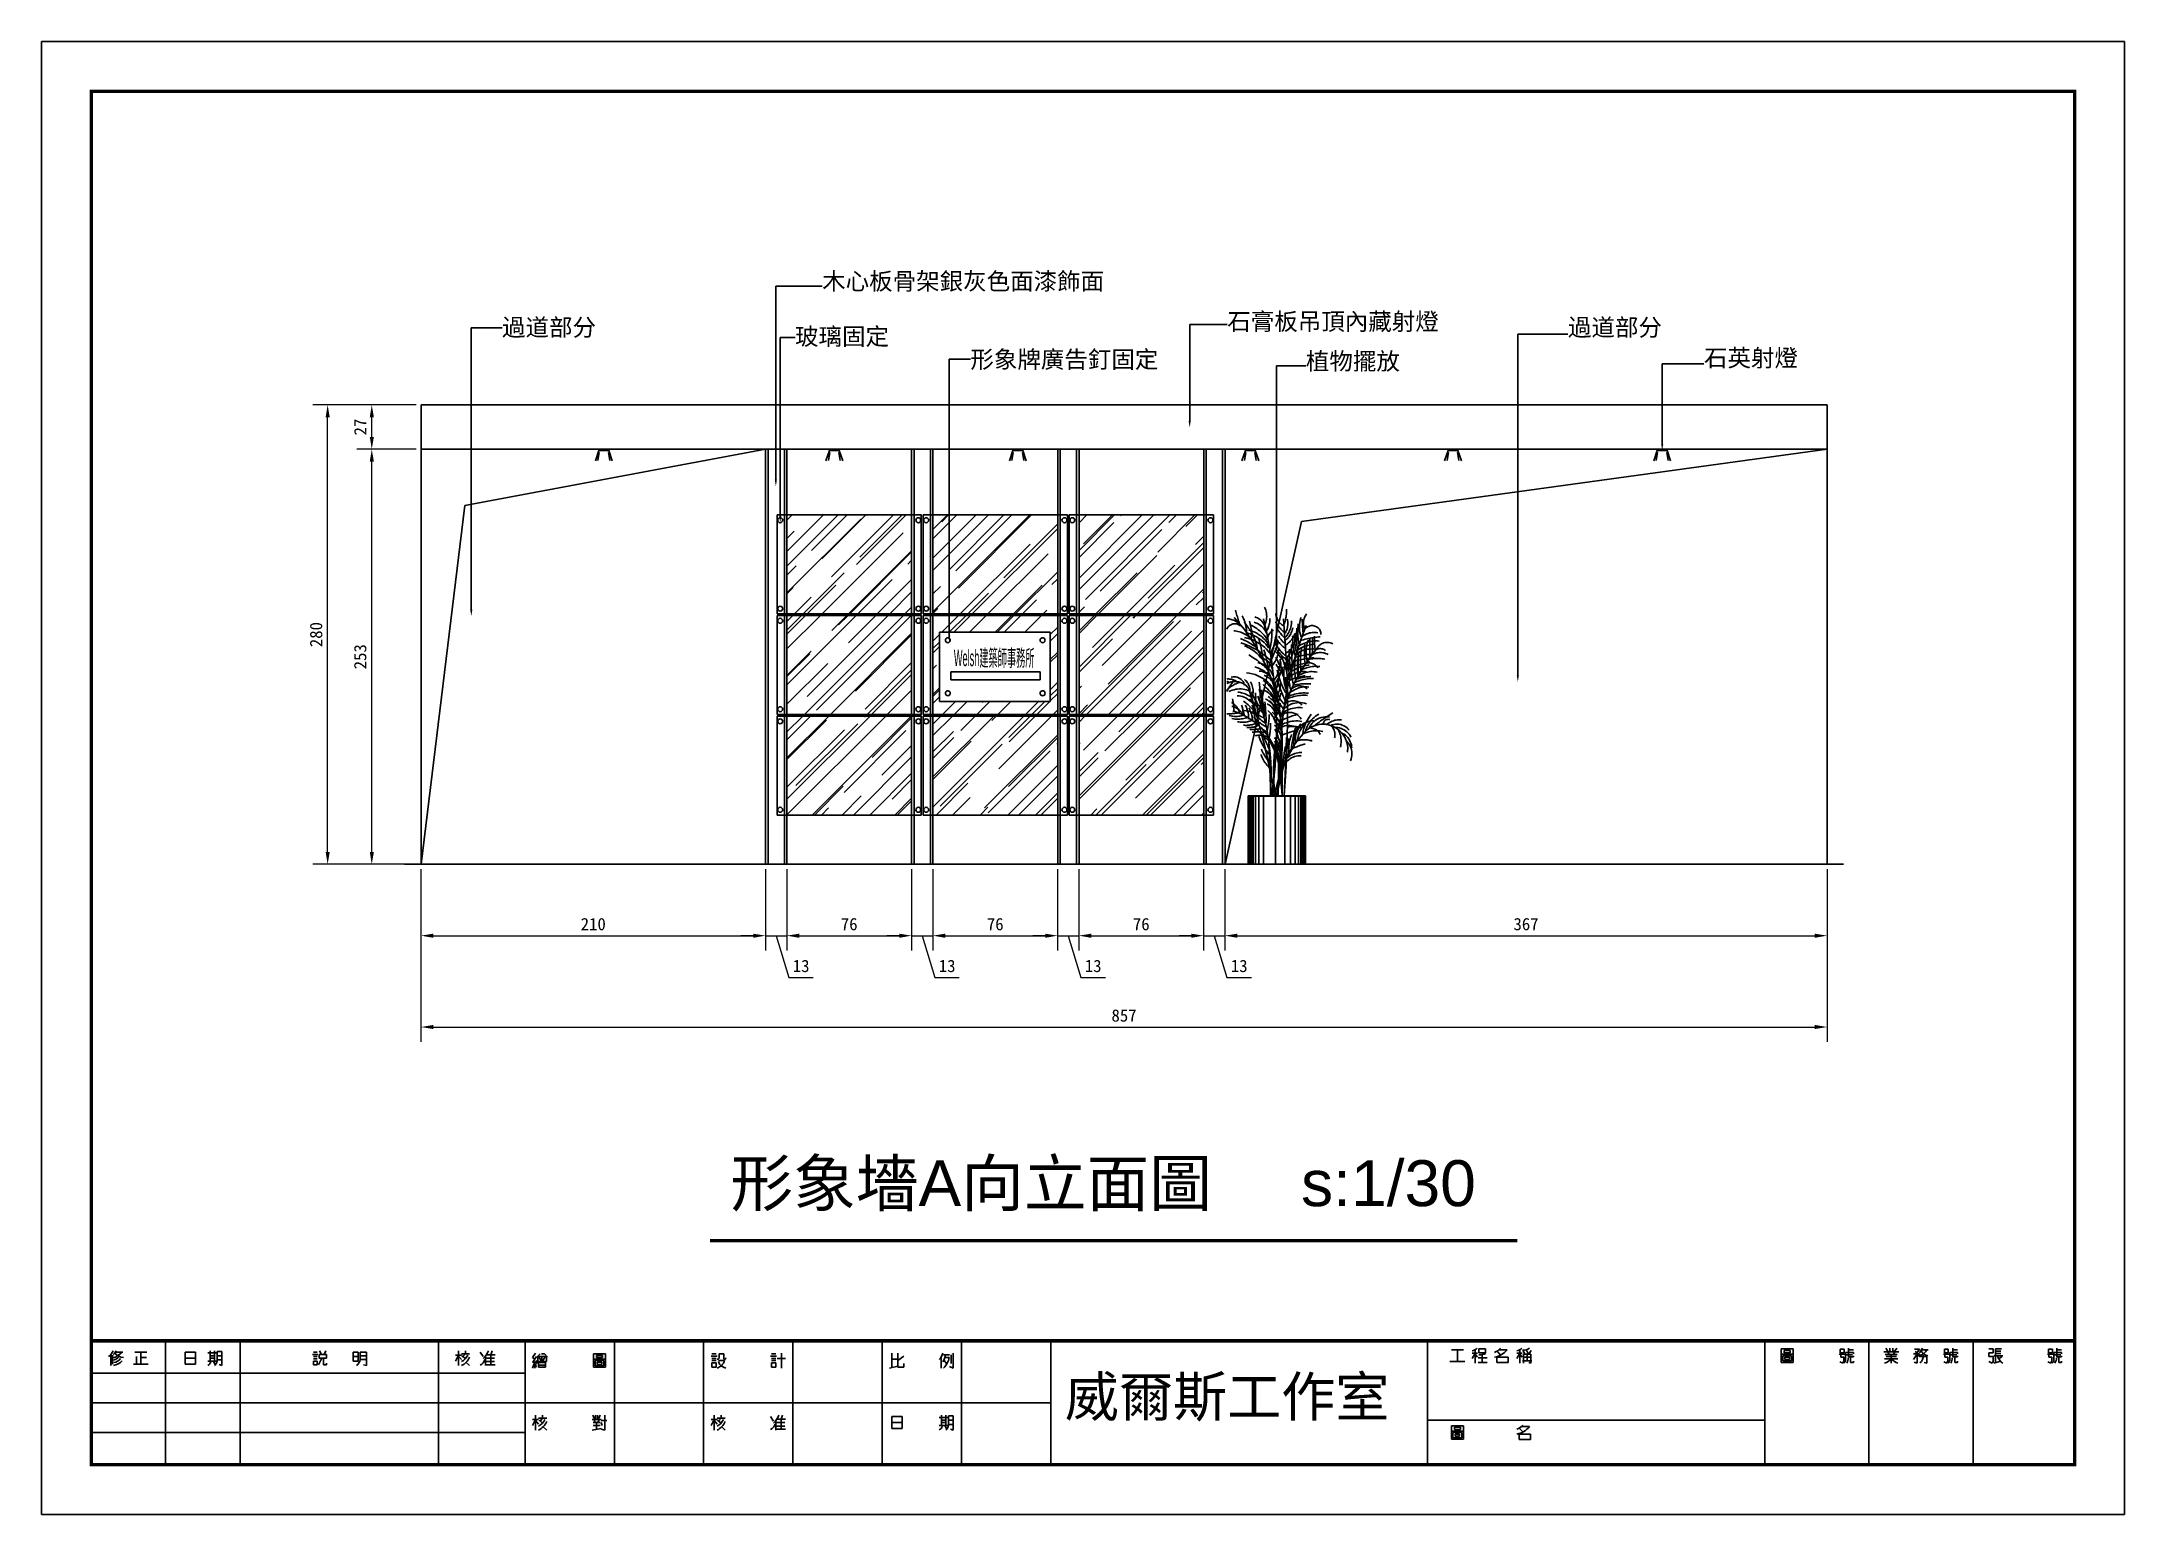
# Paper-space layout '配置1' of a CAD drawing. Header units: centimetres, sheet in millimetres. Extents: x 0 to 420, y 0 to 297.
# The model-space entities are those that its viewports show. They can reach past a viewport. Long polylines and large blocks are cut down to what shows.
import ezdxf
from ezdxf import colors
from ezdxf.entities.mleader import LeaderData, LeaderLine
from ezdxf.math import Vec2, Vec3

# ---------------------------------------------------------------- set-up
doc = ezdxf.new("R2010")
doc.units = ezdxf.units.CM
doc.header["$PDMODE"] = 35
for name, color, linetype in [('8', 8, 'Continuous'), ('視埠', 7, 'Continuous'), ('輪廓', 7, 'Continuous')]:
    doc.layers.add(name, color=color, linetype=linetype)
doc.layers.get('視埠').off()
doc.styles.add('KAI', font='kaiu.ttf')
doc.styles.get("Standard").update_dxf_attribs({"font": 'arial.ttf', "height": 10})
doc.styles.add('文2.5', font='kaiu.ttf', dxfattribs={"height": 2.5})
doc.styles.add('文3.5', font='', dxfattribs={"height": 3.5})
doc.styles.get('文3.5').set_extended_font_data('PMingLiU')
doc.dimstyles.new('DIM2.5', dxfattribs={"dimtxt": 2.5, "dimasz": 2.5, "dimexe": 3, "dimexo": 1, "dimgap": 1, "dimtad": 1, "dimdec": 1, "dimdsep": 46, "dimtxsty": '文2.5', "dimcen": 0, "dimadec": 0, "dimazin": 0, "dimtfac": 1, "dimtdec": 1, "dimtmove": 0, "dimatfit": 3, "dimfxl": 1, "dimlwd": 15, "dimlwe": 15, "dimarcsym": 0})

psp = doc.layouts.new('配置1')

msp = doc.modelspace()

# ---------------------------------------------------------------- texts
msp.add_text('形象墻A向立面圖     s:1/30', height=28).set_placement((2626.22, 7420.44))
at = {"layer": '8', "color": 7, "char_height": 10.5, "attachment_point": 4, "style": '文3.5'}
for s, insert in [('{\\fSimSun|b0|i0|c134|p2;木心板骨架銀灰色面漆飾面}', (2682.11, 7983.6)), ('{\\fSimSun|b0|i0|c134|p2;過道部分}', (2486.99, 7955.46)), ('{\\fSimSun|b0|i0|c134|p2;石膏板吊頂內藏射燈}', (2929.03, 7959.05)), ('{\\fSimSun|b0|i0|c134|p2;過道部分}', (3136.65, 7955.46)), ('{\\fSimSun|b0|i0|c134|p2;玻璃固定}', (2665.57, 7949.96)), ('{\\fSimSun|b0|i0|c134|p2;形象牌廣告釘固定}', (2772.44, 7935.91)), ('{\\fSimSun|b0|i0|c134|p2;植物擺放}', (2976.91, 7934.83)), ('{\\fSimSun|b0|i0|c134|p2;石英射燈}', (3219.55, 7936.84))]:
    msp.add_mtext(s, dxfattribs=dict(at, insert=insert))

# ---------------------------------------------------------------- blocks, each defined once
blk = doc.blocks.new('A3-H')
for p, q in [((420, 297), (0, 297)), ((0, 297), (0, 0)), ((420, 0), (420, 297)), ((10, 35), (410, 35)), ((25, 10), (25, 35)), ((40, 10), (40, 35)), ((80, 10), (80, 35)), ((97.5, 10), (97.5, 35)), ((115.5, 10), (115.5, 35)), ((133.5, 10), (133.5, 35)), ((151.5, 10), (151.5, 35)), ((169.5, 10), (169.5, 35)), ((185.5, 10), (185.5, 35)), ((203.5, 10), (203.5, 35)), ((279.5, 10), (279.5, 35)), ((347.5, 10), (347.5, 35)), ((368.5, 10), (368.5, 35)), ((389.5, 10), (389.5, 35)), ((13.95, 32.22), (13.95, 30)), ((14.3, 32.1), (14.3, 30.3)), ((14.87, 32.7), (16.35, 32.7)), ((18.5, 30.3), (21.5, 30.3)), ((18.8, 32.7), (21.2, 32.7)), ((19.1, 31.8), (19.1, 30.3)), ((20, 32.7), (20, 30.3)), ((20, 31.65), (21.15, 31.65)), ((28.95, 32.7), (31.05, 32.7)), ((28.95, 30.3), (28.95, 32.7)), ((28.95, 31.5), (31.05, 31.5)), ((31.05, 30.3), (28.95, 30.3)), ((31.05, 32.7), (31.05, 30.3)), ((33.5, 32.55), (35.3, 32.55)), ((33.5, 30.9), (35.3, 30.9)), ((33.95, 33), (33.95, 30.9)), ((33.95, 32), (34.85, 32)), ((33.95, 31.5), (34.85, 31.5)), ((34.7, 30.75), (34.95, 30.3)), ((34.85, 33), (34.85, 30.9)), ((36.35, 32.85), (35.4, 32.85)), ((35.4, 32.85), (35.4, 30.9)), ((35.4, 32), (36.35, 32)), ((35.4, 31.15), (36.35, 31.15)), ((35.8, 30.2), (36.35, 30)), ((36.35, 30), (36.35, 32.85)), ((54.64, 32.25), (55.69, 32.25)), ((54.84, 32.7), (55.54, 32.7)), ((54.84, 31.8), (55.54, 31.8)), ((54.84, 31.35), (55.54, 31.35)), ((54.84, 30.9), (55.54, 30.9)), ((54.84, 30.15), (54.84, 30.9)), ((55.54, 30.15), (54.84, 30.15)), ((55.54, 30.9), (55.54, 30.15)), ((56.49, 31.5), (55.84, 30.15)), ((55.94, 32.25), (57.44, 32.25)), ((55.94, 31.5), (55.94, 32.25)), ((57.44, 31.5), (55.94, 31.5)), ((56.04, 33), (56.44, 32.25)), ((56.84, 31.5), (56.84, 30.15)), ((56.84, 30.15), (57.44, 30.15)), ((57.34, 33), (56.94, 32.25)), ((57.44, 32.25), (57.44, 31.5)), ((57.44, 30.15), (57.44, 30.5)), ((62.79, 32.7), (63.84, 32.7)), ((62.79, 30.9), (62.79, 32.7)), ((62.79, 31.8), (63.84, 31.8)), ((63.84, 30.9), (62.79, 30.9)), ((63.84, 32.7), (63.84, 30.9)), ((64.24, 31.2), (64.24, 32.7)), ((64.24, 32.7), (65.49, 32.7)), ((64.24, 31.95), (65.49, 31.95)), ((64.24, 31.2), (65.49, 31.2)), ((65.49, 30), (64.89, 30.15)), ((65.49, 32.7), (65.49, 30)), ((84.05, 32.1), (83.45, 30.9)), ((83.45, 32.1), (84.65, 32.1)), ((84.05, 33), (84.05, 30)), ((84.05, 31.9), (84.65, 31.2)), ((84.65, 32.4), (86.3, 32.4)), ((84.75, 32), (85.45, 31.4)), ((85.45, 32.4), (84.95, 31.8)), ((85.45, 33), (85.45, 32.4)), ((85.6, 30.65), (86.3, 30)), ((88.45, 32.7), (89.05, 31.8)), ((89.5, 31.89), (89.5, 30)), ((89.5, 31.5), (91.3, 31.5)), ((89.5, 30.8), (91.3, 30.8)), ((89.5, 30.15), (91.45, 30.15)), ((91.45, 32.2), (89.7, 32.2)), ((90.85, 33), (90.55, 32.2)), ((90.55, 32.2), (90.55, 30.15)), ((99.6, 32.5), (99, 31.6)), ((99, 31.6), (99.45, 31.3)), ((99, 30.7), (99.75, 30.7)), ((99.3, 30.4), (99, 29.5)), ((99.8, 31.85), (99.08, 30.7)), ((99.45, 30.7), (99.45, 29.5)), ((99.6, 30.4), (99.75, 29.65)), ((99.7, 31.05), (99.9, 30.4)), ((99.85, 31.7), (100.5, 32.35)), ((100.05, 31.8), (101.8, 31.8)), ((100.05, 30.85), (100.05, 31.8)), ((101.8, 30.85), (100.05, 30.85)), ((100.2, 30.6), (101.6, 30.6)), ((100.2, 29.65), (100.2, 30.6)), ((100.2, 30.1), (101.6, 30.1)), ((101.6, 29.65), (100.2, 29.65)), ((100.3, 31.6), (100.7, 31)), ((100.8, 32.35), (101.4, 32.35)), ((100.9, 31.8), (100.9, 30.85)), ((101.5, 31.6), (101.1, 31)), ((101.4, 32.35), (102, 31.7)), ((101.6, 30.6), (101.6, 29.65)), ((101.8, 31.8), (101.8, 30.85)), ((111.3, 32.35), (113.7, 32.35)), ((111.3, 29.65), (111.3, 32.35)), ((111.3, 31.3), (113.7, 31.3)), ((113.7, 29.65), (111.3, 29.65)), ((111.6, 31), (113.4, 31)), ((111.6, 29.95), (111.6, 31)), ((113.4, 29.95), (111.6, 29.95)), ((111.9, 32.05), (113.1, 32.05)), ((111.9, 31.6), (111.9, 32.05)), ((113.1, 31.6), (111.9, 31.6)), ((112.05, 30.7), (112.95, 30.7)), ((112.05, 30.25), (112.05, 30.7)), ((112.95, 30.25), (112.05, 30.25)), ((112.5, 31.6), (112.5, 31.3)), ((112.95, 30.7), (112.95, 30.25)), ((113.1, 32.05), (113.1, 31.6)), ((113.4, 31), (113.4, 29.95)), ((113.7, 32.35), (113.7, 29.65)), ((135, 31.9), (136.2, 31.9)), ((135.15, 32.35), (136.05, 32.35)), ((135.15, 31.45), (136.05, 31.45)), ((135.15, 31), (136.05, 31)), ((135.15, 30.55), (136.05, 30.55)), ((135.15, 29.65), (135.15, 30.55)), ((136.05, 29.65), (135.15, 29.65)), ((136.05, 30.55), (136.05, 29.65)), ((136.5, 31), (137.7, 31)), ((136.65, 31.6), (136.65, 32.35)), ((136.65, 32.35), (137.55, 32.35)), ((137.55, 32.35), (137.55, 31.3)), ((137.55, 31.3), (137.9, 31.3)), ((137.9, 31.3), (137.95, 31.55)), ((147, 31.9), (148.2, 31.9)), ((147.15, 32.35), (148.05, 32.35)), ((147.15, 31.45), (148.05, 31.45)), ((147.15, 31), (148.05, 31)), ((147.15, 30.55), (148.05, 30.55)), ((147.15, 29.65), (147.15, 30.55)), ((148.05, 29.65), (147.15, 29.65)), ((148.05, 30.55), (148.05, 29.65)), ((148.3, 31.45), (150, 31.45)), ((149.2, 32.5), (149.2, 29.5)), ((171, 29.5), (172.65, 29.9)), ((171.45, 32.5), (171.45, 29.61)), ((171.45, 31.3), (172.5, 31.3)), ((172.65, 32.5), (172.65, 29.65)), ((173.9, 31.9), (172.65, 31.05)), ((172.65, 29.65), (173.9, 29.65)), ((173.9, 29.65), (173.9, 30.4)), ((181.4, 31.73), (181.4, 29.5)), ((181.9, 32.2), (183.1, 32.2)), ((182, 31.05), (182.5, 30.4)), ((182.05, 31.6), (183, 31.6)), ((183.8, 29.5), (183.1, 29.8)), ((183.4, 32.2), (183.4, 30.4)), ((183.8, 32.5), (183.8, 29.5)), ((284, 30.8), (287, 30.8)), ((284.3, 33.2), (286.7, 33.2)), ((285.5, 33.2), (285.5, 30.8)), ((288.5, 32.5), (289.55, 32.5)), ((289.1, 32.5), (288.5, 31.4)), ((289.1, 33.2), (289.1, 30.5)), ((289.1, 32.3), (289.55, 31.7)), ((289.7, 31.55), (291.5, 31.55)), ((289.7, 30.65), (291.5, 30.65)), ((289.85, 33.35), (291.2, 33.35)), ((289.85, 32.6), (289.85, 33.35)), ((291.2, 32.6), (289.85, 32.6)), ((290.5, 32.25), (290.5, 30.65)), ((291.2, 33.35), (291.2, 32.6)), ((293.45, 31.7), (295.75, 31.7)), ((293.45, 30.6), (293.45, 31.7)), ((295.75, 30.6), (293.45, 30.6)), ((293.49, 32.9), (294.18, 32.13)), ((293.89, 33.2), (295.55, 33.2)), ((295.75, 31.7), (295.75, 30.6)), ((298.1, 32.5), (297.5, 31.4)), ((297.5, 32.5), (298.55, 32.5)), ((298.1, 33.2), (298.1, 30.5)), ((298.1, 32.3), (298.55, 31.7)), ((298.6, 30.95), (300.5, 30.95)), ((298.75, 32.95), (299.1, 32.35)), ((298.8, 30.5), (298.8, 32.3)), ((298.8, 32.3), (300.3, 32.3)), ((298.8, 31.7), (300.3, 31.7)), ((299.45, 33.1), (299.8, 32.45)), ((299.55, 32.4), (299.55, 30.95)), ((300.3, 30.5), (299.9, 30.6)), ((300.4, 33.05), (300, 32.45)), ((300.3, 32.3), (300.3, 30.5)), ((350.8, 33.35), (353.2, 33.35)), ((350.8, 30.65), (350.8, 33.35)), ((350.8, 32.3), (353.2, 32.3)), ((353.2, 30.65), (350.8, 30.65)), ((351.1, 32), (352.9, 32)), ((351.1, 30.95), (351.1, 32)), ((352.9, 30.95), (351.1, 30.95)), ((351.4, 33.05), (352.6, 33.05)), ((351.4, 32.6), (351.4, 33.05)), ((352.6, 32.6), (351.4, 32.6)), ((351.55, 31.7), (352.45, 31.7)), ((351.55, 31.25), (351.55, 31.7)), ((352.45, 31.25), (351.55, 31.25)), ((352, 32.6), (352, 32.3)), ((352.45, 31.7), (352.45, 31.25)), ((352.6, 33.05), (352.6, 32.6)), ((352.9, 32), (352.9, 30.95)), ((353.2, 33.35), (353.2, 30.65)), ((362.5, 32.3), (363.7, 32.3)), ((363.2, 30.5), (362.6, 30.75)), ((362.7, 33.3), (363.5, 33.3)), ((362.7, 32.6), (362.7, 33.3)), ((363.5, 32.6), (362.7, 32.6)), ((362.8, 32.3), (362.8, 31.7)), ((362.8, 31.7), (363.4, 31.7)), ((363.4, 30.95), (363.2, 30.5)), ((363.4, 31.7), (363.4, 30.95)), ((363.5, 33.3), (363.5, 32.6)), ((365.35, 32.65), (363.8, 32.65)), ((363.8, 32.65), (363.8, 31.1)), ((363.8, 32.2), (365.2, 32.2)), ((364.4, 33.5), (364.4, 31.75)), ((364.4, 33.15), (365.35, 33.15)), ((364.4, 31.75), (365.35, 31.75)), ((364.8, 31.55), (364.8, 30.6)), ((364.8, 30.6), (365.35, 30.6)), ((365.35, 32.35), (365.35, 32.65)), ((365.35, 31.75), (365.35, 32)), ((365.35, 30.6), (365.35, 30.9)), ((371.5, 32.8), (374.5, 32.8)), ((371.65, 31.35), (374.35, 31.35)), ((371.8, 32.25), (374.2, 32.25)), ((371.9, 33.5), (372.4, 32.8)), ((371.95, 31.8), (374.05, 31.8)), ((372.25, 32.8), (372.65, 32.25)), ((372.7, 33.5), (372.7, 32.8)), ((373, 32.25), (373, 30.5)), ((373.3, 33.5), (373.3, 32.8)), ((373.75, 32.8), (373.35, 32.25)), ((374.1, 33.5), (373.6, 32.8)), ((377.5, 32.4), (378.7, 32.4)), ((378.25, 32.4), (377.5, 31.2)), ((378.25, 30.5), (377.6, 30.7)), ((377.65, 33.3), (378.7, 33.3)), ((377.8, 32.85), (378.4, 32.4)), ((378.7, 33.3), (378.16, 32.58)), ((378.25, 32.4), (378.25, 30.5)), ((378.7, 32.4), (378.5, 31.8)), ((379.3, 33.5), (378.7, 32.6)), ((378.7, 31.85), (380.2, 31.85)), ((379.1, 33.2), (380.45, 33.2)), ((380.2, 30.5), (379.6, 30.6)), ((380.2, 31.85), (380.2, 30.5)), ((383.5, 32.3), (384.7, 32.3)), ((384.2, 30.5), (383.6, 30.75)), ((383.7, 33.3), (384.5, 33.3)), ((383.7, 32.6), (383.7, 33.3)), ((384.5, 32.6), (383.7, 32.6)), ((383.8, 32.3), (383.8, 31.7)), ((383.8, 31.7), (384.4, 31.7)), ((384.4, 30.95), (384.2, 30.5)), ((384.4, 31.7), (384.4, 30.95)), ((384.5, 33.3), (384.5, 32.6)), ((386.35, 32.65), (384.8, 32.65)), ((384.8, 32.65), (384.8, 31.1)), ((384.8, 32.2), (386.2, 32.2)), ((385.4, 33.5), (385.4, 31.75)), ((385.4, 33.15), (386.35, 33.15)), ((385.4, 31.75), (386.35, 31.75)), ((385.8, 31.55), (385.8, 30.6)), ((385.8, 30.6), (386.35, 30.6)), ((386.35, 32.35), (386.35, 32.65)), ((386.35, 31.75), (386.35, 32)), ((386.35, 30.6), (386.35, 30.9)), ((392.65, 33.35), (393.55, 33.35)), ((393.55, 32.6), (392.65, 32.6)), ((392.65, 32.6), (392.65, 31.85)), ((392.65, 31.85), (393.55, 31.85)), ((393.35, 30.5), (392.65, 30.8)), ((393.55, 30.85), (393.35, 30.5)), ((393.55, 33.35), (393.55, 32.6)), ((393.55, 31.85), (393.55, 30.85)), ((393.7, 32), (395.5, 32)), ((393.7, 30.5), (394.85, 30.8)), ((395.2, 33.35), (394, 33.35)), ((394, 33.35), (394, 30.58)), ((394, 32.9), (395.1, 32.9)), ((394, 32.45), (395.1, 32.45)), ((395.3, 31.75), (394.65, 31.36)), ((404.5, 32.3), (405.7, 32.3)), ((405.2, 30.5), (404.6, 30.75)), ((404.7, 33.3), (405.5, 33.3)), ((404.7, 32.6), (404.7, 33.3)), ((405.5, 32.6), (404.7, 32.6)), ((404.8, 32.3), (404.8, 31.7)), ((404.8, 31.7), (405.4, 31.7)), ((405.4, 30.95), (405.2, 30.5)), ((405.4, 31.7), (405.4, 30.95)), ((405.5, 33.3), (405.5, 32.6)), ((407.35, 32.65), (405.8, 32.65)), ((405.8, 32.65), (405.8, 31.1)), ((405.8, 32.2), (407.2, 32.2)), ((406.4, 33.5), (406.4, 31.75)), ((406.4, 33.15), (407.35, 33.15)), ((406.4, 31.75), (407.35, 31.75)), ((406.8, 31.55), (406.8, 30.6)), ((406.8, 30.6), (407.35, 30.6)), ((407.35, 32.35), (407.35, 32.65)), ((407.35, 31.75), (407.35, 32)), ((407.35, 30.6), (407.35, 30.9)), ((10, 28.5), (97.5, 28.5)), ((10, 22.5), (203.5, 22.5)), ((99, 19.1), (100.2, 19.1)), ((99.6, 19.1), (99, 17.9)), ((99.6, 20), (99.6, 17)), ((99.6, 18.9), (100.2, 18.2)), ((100.2, 19.4), (101.85, 19.4)), ((100.3, 19), (101, 18.4)), ((101, 19.4), (100.5, 18.8)), ((101, 20), (101, 19.4)), ((101.15, 17.65), (101.85, 17)), ((111, 19.15), (112.8, 19.15)), ((111, 17), (112.8, 17.3)), ((111.15, 20), (111.5, 19.25)), ((111.2, 18.5), (112.6, 18.5)), ((111.2, 17.9), (112.6, 17.9)), ((111.4, 19.15), (111.65, 18.5)), ((111.7, 20), (111.7, 19.15)), ((111.9, 18.5), (111.9, 17.15)), ((112.1, 20), (112.1, 19.15)), ((112.4, 19.15), (112.15, 18.5)), ((112.65, 20), (112.3, 19.25)), ((112.8, 18.9), (114, 18.9)), ((112.8, 18.5), (113.05, 17.9)), ((113.55, 17), (112.8, 17.15)), ((113.55, 20), (113.55, 17)), ((135.6, 19.1), (135, 17.9)), ((135, 19.1), (136.2, 19.1)), ((135.6, 20), (135.6, 17)), ((135.6, 18.9), (136.2, 18.2)), ((136.2, 19.4), (137.85, 19.4)), ((136.3, 19), (137, 18.4)), ((137, 19.4), (136.5, 18.8)), ((137, 20), (137, 19.4)), ((137.15, 17.65), (137.85, 17)), ((147, 19.7), (147.6, 18.8)), ((148.05, 18.89), (148.05, 17)), ((148.05, 18.5), (149.85, 18.5)), ((148.05, 17.8), (149.85, 17.8)), ((148.05, 17.15), (150, 17.15)), ((150, 19.2), (148.25, 19.2)), ((149.4, 20), (149.1, 19.2)), ((149.1, 19.2), (149.1, 17.15)), ((171.45, 19.7), (173.55, 19.7)), ((171.45, 17.3), (171.45, 19.7)), ((171.45, 18.5), (173.55, 18.5)), ((173.55, 17.3), (171.45, 17.3)), ((173.55, 19.7), (173.55, 17.3)), ((181, 19.55), (182.8, 19.55)), ((181, 17.9), (182.8, 17.9)), ((181.45, 20), (181.45, 17.9)), ((181.45, 19), (182.35, 19)), ((181.45, 18.5), (182.35, 18.5)), ((182.2, 17.75), (182.45, 17.3)), ((182.35, 20), (182.35, 17.9)), ((183.85, 19.85), (182.9, 19.85)), ((182.9, 19.85), (182.9, 17.9)), ((182.9, 19), (183.85, 19)), ((182.9, 18.15), (183.85, 18.15)), ((183.3, 17.2), (183.85, 17)), ((183.85, 17), (183.85, 19.85)), ((279.5, 19), (347.5, 19)), ((284.3, 17.85), (286.7, 17.85)), ((284.3, 15.15), (284.3, 17.85)), ((284.9, 17.55), (286.1, 17.55)), ((284.9, 17.1), (284.9, 17.55)), ((286.1, 17.1), (284.9, 17.1)), ((285.5, 17.1), (285.5, 16.8)), ((286.1, 17.55), (286.1, 17.1)), ((286.7, 17.85), (286.7, 15.15)), ((297.99, 17.4), (298.68, 16.63)), ((298.39, 17.7), (300.05, 17.7)), ((10, 16.5), (97.5, 16.5)), ((284.3, 16.8), (286.7, 16.8)), ((286.7, 15.15), (284.3, 15.15)), ((284.6, 16.5), (286.4, 16.5)), ((284.6, 15.45), (284.6, 16.5)), ((286.4, 15.45), (284.6, 15.45)), ((285.05, 16.2), (285.95, 16.2)), ((285.05, 15.75), (285.05, 16.2)), ((285.95, 15.75), (285.05, 15.75)), ((285.95, 16.2), (285.95, 15.75)), ((286.4, 16.5), (286.4, 15.45)), ((297.95, 16.2), (300.25, 16.2)), ((297.95, 15.1), (297.95, 16.2)), ((300.25, 15.1), (297.95, 15.1)), ((300.25, 16.2), (300.25, 15.1)), ((0, 0), (420, 0))]:
    blk.add_line(p, q)
for centre, radius, start, end in [((11.95, 33.9), 2.61, 306.4309, 339.8293), ((13.78, 33.36), 1.27, 299.0912, 343.5892), ((12.87, 35.8), 4.55, 291.0426, 317.1118), ((14.06, 33.01), 1.96, 283.0459, 321.8965), ((13.82, 33.34), 3.41, 281.5126, 315.4787), ((14.21, 32.72), 2.14, 279.184, 322.1174), ((16.73, 34.1), 2.51, 218.1729, 264.8358), ((33.1, 31), 1.03, 292.8337, 345.9638), ((33.85, 31.23), 1.59, 309.1859, 347.955), ((62.41, 31.51), 1.86, 305.6004, 350.3888), ((83.25, 33.5), 3.04, 297.4076, 332.5924), ((83.37, 32.89), 3.16, 293.832, 337.8782), ((87.51, 31.79), 1.93, 299.1153, 342.3059), ((86.37, 34.3), 3.95, 312.6889, 340.7614), ((135.65, 31.55), 2.12, 285.0184, 344.9816), ((136.32, 31.63), 0.334, 258.5034, 355.2364), ((138.3, 31.36), 1.89, 197.337, 260.8342), ((179.16, 33.2), 2.68, 313.2486, 344.8239), ((179.76, 32.16), 2.44, 324.6066, 0.9105), ((179.26, 32.22), 3.79, 314.1209, 350.5872), ((288.25, 34.75), 1.77, 278.1301, 315), ((289.34, 37.64), 5.52, 275.3296, 289.728), ((291.64, 35.84), 3.47, 293.0689, 317.5535), ((292.36, 35.71), 4.06, 279.1103, 321.8208), ((297.25, 34.75), 1.77, 278.1301, 315), ((298.7, 35.56), 2.46, 268.7649, 303.1259), ((362.96, 31.18), 0.839, 305.2996, 354.1875), ((362.43, 31.52), 1.88, 327.1265, 0.9827), ((370.69, 33.52), 3.17, 287.6033, 316.7881), ((375.31, 33.52), 3.17, 223.2119, 252.3967), ((378.2, 34.16), 2.21, 282.9548, 334.3648), ((377.66, 32.03), 1.84, 306.2875, 2.0706), ((380.67, 33.82), 1.84, 204.6612, 261.599), ((383.96, 31.18), 0.839, 305.2996, 354.1875), ((383.43, 31.52), 1.88, 327.1265, 0.9827), ((396.69, 32.52), 2.35, 192.9083, 239.5994), ((404.96, 31.18), 0.839, 305.2996, 354.1875), ((404.43, 31.52), 1.88, 327.1265, 0.9827), ((98.8, 20.5), 3.04, 297.4076, 332.5924), ((98.92, 19.89), 3.16, 293.832, 337.8782), ((134.8, 20.5), 3.04, 297.4076, 332.5924), ((134.92, 19.89), 3.16, 293.832, 337.8782), ((146.06, 18.79), 1.93, 299.1153, 342.3059), ((144.92, 21.3), 3.95, 312.6889, 340.7614), ((180.6, 18), 1.03, 292.8337, 345.9638), ((181.35, 18.23), 1.59, 309.1859, 347.955), ((296.14, 20.34), 3.47, 293.0689, 317.5535), ((296.86, 20.21), 4.06, 279.1103, 321.8208)]:
    blk.add_arc(centre, radius, start, end)
at = {"layer": '輪廓', "const_width": 0.7}
blk.add_lwpolyline([(10, 10), (410, 10), (410, 287), (10, 287)], close=True, dxfattribs=at)
blk.add_lwpolyline([(10, 35), (410, 35)], dxfattribs=at)
at = {"layer": '輪廓', "style": 'KAI'}
blk.add_text('威爾斯工作室', height=8, dxfattribs=at).set_placement((206.33, 19.75))
blk = doc.blocks.new('*U184')
for p, q in [((-6.5, 126.5), (-6.5, -126.5)), ((-5, 126.5), (-5, -126.5)), ((5, 126.5), (5, -126.5)), ((6.5, 126.5), (6.5, -126.5))]:
    blk.add_line(p, q)
blk = doc.blocks.new('*U185')
at = {"color": 0, "linetype": 'ByBlock', "lineweight": -2, "transparency": 16777216}
for p in [(0, 0), (89, 0), (178, 0), (267, 0)]:
    blk.add_blockref('*U184', p, dxfattribs=at)
blk = doc.blocks.new('*U186')
blk.add_lwpolyline([(-43.9, -30.15), (43.9, -30.15), (43.9, 30.15), (-43.9, 30.15)], close=True)
for centre in [(-42.1, 26.95), (42.1, 26.95), (-42.1, -26.95), (42.1, -26.95)]:
    blk.add_circle(centre, 1.5)
blk = doc.blocks.new('*U187')
at = {"color": 0, "linetype": 'ByBlock', "lineweight": -2, "transparency": 16777216}
for p in [(0, 122.6), (89, 122.6), (178, 122.6), (0, 61.3), (89, 61.3), (178, 61.3), (0, 0), (89, 0), (178, 0)]:
    blk.add_blockref('*U186', p, dxfattribs=at)
blk = doc.blocks.new('公司logo')
for p, q in [((-33.7, 0), (-33.7, 42.3)), ((-33.7, 42.3), (33.7, 42.3)), ((-30, 38.1), (-30.2, 37.7)), ((-29.8, 38.4), (-30, 38.1)), ((-29.5, 38.6), (-29.8, 38.4)), ((-29.1, 38.8), (-29.5, 38.6)), ((-28.7, 38.8), (-29.1, 38.8)), ((-28.3, 38.8), (-28.7, 38.8)), ((-28, 38.6), (-28.3, 38.8)), ((-27.7, 38.4), (-28, 38.6)), ((-27.4, 38.1), (-27.7, 38.4)), ((-27.3, 37.7), (-27.4, 38.1)), ((27.8, 38.1), (27.6, 37.7)), ((28, 38.4), (27.8, 38.1)), ((28.3, 38.6), (28, 38.4)), ((28.7, 38.8), (28.3, 38.6)), ((29.1, 38.8), (28.7, 38.8)), ((29.5, 38.8), (29.1, 38.8)), ((29.8, 38.6), (29.5, 38.8)), ((30.2, 38.4), (29.8, 38.6)), ((30.4, 38.1), (30.2, 38.4)), ((30.5, 37.7), (30.4, 38.1)), ((33.7, 0), (33.7, 42.3)), ((-30.2, 37.7), (-30.2, 37.3)), ((-30.2, 37.3), (-30.2, 36.9)), ((-30.2, 36.9), (-30, 36.6)), ((-30, 36.6), (-29.8, 36.3)), ((-29.8, 36.3), (-29.5, 36)), ((-29.5, 36), (-29.1, 35.9)), ((-29.1, 35.9), (-28.7, 35.8)), ((-28.7, 35.8), (-28.3, 35.9)), ((-28.3, 35.9), (-28, 36)), ((-28, 36), (-27.7, 36.3)), ((-27.7, 36.3), (-27.4, 36.6)), ((-27.4, 36.6), (-27.3, 36.9)), ((-27.2, 37.3), (-27.3, 37.7)), ((-27.3, 36.9), (-27.2, 37.3)), ((27.6, 37.7), (27.6, 37.3)), ((27.6, 37.3), (27.6, 36.9)), ((27.6, 36.9), (27.8, 36.6)), ((27.8, 36.6), (28, 36.3)), ((28, 36.3), (28.3, 36)), ((28.3, 36), (28.7, 35.9)), ((28.7, 35.9), (29.1, 35.8)), ((29.1, 35.8), (29.5, 35.9)), ((29.5, 35.9), (29.8, 36)), ((29.8, 36), (30.2, 36.3)), ((30.2, 36.3), (30.4, 36.6)), ((30.4, 36.6), (30.5, 36.9)), ((30.6, 37.3), (30.5, 37.7)), ((30.5, 36.9), (30.6, 37.3)), ((-26.8, 18), (27.5, 18)), ((-26.8, 13.2), (-26.8, 18)), ((27.5, 13.2), (-26.8, 13.2)), ((27.5, 18), (27.5, 13.2)), ((-33.7, 0), (33.7, 0)), ((-30, 5.8), (-30.2, 5.4)), ((-30.2, 5.4), (-30.2, 5)), ((-30.2, 5), (-30.2, 4.6)), ((-30.2, 4.6), (-30, 4.3)), ((-29.8, 6.1), (-30, 5.8)), ((-30, 4.3), (-29.8, 3.9)), ((-29.5, 6.3), (-29.8, 6.1)), ((-29.8, 3.9), (-29.5, 3.7)), ((-29.1, 6.4), (-29.5, 6.3)), ((-29.5, 3.7), (-29.1, 3.6)), ((-28.7, 6.5), (-29.1, 6.4)), ((-29.1, 3.6), (-28.7, 3.5)), ((-28.3, 6.4), (-28.7, 6.5)), ((-28.7, 3.5), (-28.3, 3.6)), ((-28, 6.3), (-28.3, 6.4)), ((-28.3, 3.6), (-28, 3.7)), ((-27.7, 6.1), (-28, 6.3)), ((-28, 3.7), (-27.7, 3.9)), ((-27.4, 5.8), (-27.7, 6.1)), ((-27.7, 3.9), (-27.4, 4.3)), ((-27.3, 5.4), (-27.4, 5.8)), ((-27.4, 4.3), (-27.3, 4.6)), ((-27.2, 5), (-27.3, 5.4)), ((-27.3, 4.6), (-27.2, 5)), ((27.8, 5.8), (27.6, 5.4)), ((27.6, 5.4), (27.6, 5)), ((27.6, 5), (27.6, 4.6)), ((27.6, 4.6), (27.8, 4.3)), ((28, 6.1), (27.8, 5.8)), ((27.8, 4.3), (28, 3.9)), ((28.3, 6.3), (28, 6.1)), ((28, 3.9), (28.3, 3.7)), ((28.7, 6.4), (28.3, 6.3)), ((28.3, 3.7), (28.7, 3.6)), ((29.1, 6.5), (28.7, 6.4)), ((28.7, 3.6), (29.1, 3.5)), ((29.5, 6.4), (29.1, 6.5)), ((29.1, 3.5), (29.5, 3.6)), ((29.8, 6.3), (29.5, 6.4)), ((29.5, 3.6), (29.8, 3.7)), ((30.2, 6.1), (29.8, 6.3)), ((29.8, 3.7), (30.2, 3.9)), ((30.4, 5.8), (30.2, 6.1)), ((30.2, 3.9), (30.4, 4.3)), ((30.5, 5.4), (30.4, 5.8)), ((30.4, 4.3), (30.5, 4.6)), ((30.6, 5), (30.5, 5.4)), ((30.5, 4.6), (30.6, 5))]:
    blk.add_line(p, q)
at = {"width": 0.4}
blk.add_text('Welsh建築師事務所', height=10, dxfattribs=at).set_placement((-25, 21.5))
blk = doc.blocks.new('盆栽立面01')
for p, q in [((-24.4, 154.8), (-24.2, 154)), ((-24.2, 154), (-23.9, 153.2)), ((-23.9, 153.2), (-23.7, 152.4)), ((-23.7, 152.4), (-23.5, 151.6)), ((-6.3, 155.8), (-6.7, 156.7)), ((-6, 154.9), (-6.3, 155.8)), ((-5.8, 154), (-6, 154.9)), ((-5.6, 153), (-5.8, 154)), ((-5.5, 152.1), (-5.6, 153)), ((0.2, 152.9), (0.2, 152.1)), ((6.5, 151.7), (6.6, 152.5)), ((6.6, 154.8), (6.6, 155.5)), ((6.6, 154), (6.6, 154.8)), ((6.6, 153.2), (6.6, 154)), ((6.6, 152.5), (6.6, 153.2)), ((18.9, 152.6), (18.4, 151.9)), ((-29, 149.6), (-29.7, 149.7)), ((-29.4, 144), (-29.7, 143.2)), ((-28.9, 144.7), (-29.4, 144)), ((-28.3, 149.5), (-29, 149.6)), ((-28.3, 145.3), (-28.9, 144.7)), ((-27.7, 149.4), (-28.3, 149.5)), ((-27.7, 145.8), (-28.3, 145.3)), ((-27, 149.2), (-27.7, 149.4)), ((-26.9, 146.2), (-27.7, 145.8)), ((-26.4, 149), (-27, 149.2)), ((-26.1, 146.5), (-26.9, 146.2)), ((-25.7, 148.8), (-26.4, 149)), ((-25.3, 146.6), (-26.1, 146.5)), ((-25.1, 148.5), (-25.7, 148.8)), ((-24.6, 142.2), (-25.5, 142.3)), ((-19, 143), (-25.3, 150.4)), ((-24.5, 146.6), (-25.3, 146.6)), ((-24.5, 148.2), (-25.1, 148.5)), ((-23.7, 142.1), (-24.6, 142.2)), ((-23.9, 147.9), (-24.5, 148.2)), ((-23.6, 146.5), (-24.5, 146.6)), ((-23.3, 147.5), (-23.9, 147.9)), ((-22.9, 141.9), (-23.7, 142.1)), ((-22.8, 146.2), (-23.6, 146.5)), ((-23.5, 151.6), (-23.2, 150.8)), ((-22.7, 147.2), (-23.3, 147.5)), ((-23.2, 150.8), (-23, 150)), ((-23, 150), (-22.7, 149.2)), ((-22, 141.7), (-22.9, 141.9)), ((-22.1, 145.8), (-22.8, 146.2)), ((-22.7, 149.2), (-22.5, 148.4)), ((-22.2, 146.7), (-22.7, 147.2)), ((-22.5, 148.4), (-22.2, 147.6)), ((-22.2, 147.6), (-22, 146.8)), ((-21.4, 145.3), (-22.1, 145.8)), ((-22, 146.8), (-21.7, 146.1)), ((-21.2, 141.4), (-22, 141.7)), ((-21.7, 146.1), (-21.4, 145.3)), ((-20.4, 141.1), (-21.2, 141.4)), ((-19.6, 140.7), (-20.4, 141.1)), ((-19.9, 150.6), (-20.3, 151.5)), ((-19.5, 149.7), (-19.9, 150.6)), ((-18.8, 140.3), (-19.6, 140.7)), ((-19.2, 148.8), (-19.5, 149.7)), ((-18.8, 147.9), (-19.2, 148.8)), ((-18.2, 146.4), (-19.2, 147.5)), ((-13.4, 135), (-19, 143)), ((-18.6, 146.9), (-18.8, 147.9)), ((-18, 139.9), (-18.8, 140.3)), ((-18.3, 146), (-18.6, 146.9)), ((-18.1, 145), (-18.3, 146)), ((-17.3, 145.2), (-18.2, 146.4)), ((-17.9, 144), (-18.1, 145)), ((-16.8, 140.8), (-18.1, 141.2)), ((-17.3, 139.4), (-18, 139.9)), ((-17.7, 143.1), (-17.9, 144)), ((-17.6, 142.1), (-17.7, 143.1)), ((-17.5, 141.1), (-17.6, 142.1)), ((-17.4, 140.1), (-17.5, 141.1)), ((-16.4, 144), (-17.3, 145.2)), ((-15.4, 140.4), (-16.8, 140.8)), ((-15.5, 142.8), (-16.4, 144)), ((-15, 142.4), (-16.3, 142.7)), ((-15.6, 147.3), (-15.9, 148.2)), ((-15.4, 146.4), (-15.6, 147.3)), ((-14.5, 145.5), (-15.6, 146)), ((-14.7, 141.5), (-15.5, 142.8)), ((-15.2, 145.5), (-15.4, 146.4)), ((-14.1, 139.8), (-15.4, 140.4)), ((-15, 144.6), (-15.2, 145.5)), ((-14.9, 143.7), (-15, 144.6)), ((-13.8, 141.9), (-15, 142.4)), ((-14.7, 142.8), (-14.9, 143.7)), ((-14.7, 141.8), (-14.7, 142.8)), ((-14.6, 140.9), (-14.7, 141.8)), ((-14, 140.2), (-14.7, 141.5)), ((-14.7, 139), (-14.6, 140)), ((-14.6, 140), (-14.6, 140.9)), ((-13.4, 144.9), (-14.5, 145.5)), ((-12.8, 139.2), (-14.1, 139.8)), ((-13.4, 138.8), (-14, 140.2)), ((-12.6, 141.4), (-13.8, 141.9)), ((-12.4, 144.3), (-13.4, 144.9)), ((-12.2, 147.2), (-13, 147.5)), ((-11.8, 150.5), (-12.6, 150.8)), ((-11.4, 140.8), (-12.6, 141.4)), ((-11.4, 143.6), (-12.4, 144.3)), ((-11.4, 146.9), (-12.2, 147.2)), ((-11, 150.2), (-11.8, 150.5)), ((-10.6, 146.6), (-11.4, 146.9)), ((-10.5, 142.9), (-11.4, 143.6)), ((-10.3, 140.1), (-11.4, 140.8)), ((-10.3, 149.7), (-11, 150.2)), ((-9.9, 146.1), (-10.6, 146.6)), ((-9.6, 142.2), (-10.5, 142.9)), ((-9.6, 149.2), (-10.3, 149.7)), ((-9.3, 139.4), (-10.3, 140.1)), ((-9.1, 145.6), (-9.9, 146.1)), ((-9, 148.7), (-9.6, 149.2)), ((-8.7, 141.4), (-9.6, 142.2)), ((-8.5, 145.1), (-9.1, 145.6)), ((-8.4, 148.1), (-9, 148.7)), ((-7.8, 140.5), (-8.7, 141.4)), ((-7.9, 144.5), (-8.5, 145.1)), ((-7.8, 147.4), (-8.4, 148.1)), ((-7.3, 143.8), (-7.9, 144.5)), ((-7.4, 146.7), (-7.8, 147.4)), ((-7, 139.7), (-7.8, 140.5)), ((-5.4, 140.8), (-7.4, 149.6)), ((-7, 145.9), (-7.4, 146.7)), ((-6.8, 143.1), (-7.3, 143.8)), ((-6.7, 145.1), (-7, 145.9)), ((-6.3, 138.8), (-7, 139.7)), ((-6.4, 142.4), (-6.8, 143.1)), ((-6.7, 145.6), (-6.3, 146.5)), ((-6.5, 144.3), (-6.7, 145.1)), ((-6.4, 143.4), (-6.5, 144.3)), ((-6, 141.7), (-6.4, 142.4)), ((-6.3, 146.5), (-6, 147.4)), ((-6, 147.4), (-5.8, 148.3)), ((-6, 141.7), (-5.6, 142.2)), ((-6, 141.6), (-6, 141.7)), ((-5.6, 140.9), (-6, 141.7)), ((-5.8, 148.3), (-5.6, 149.3)), ((-5.6, 149.3), (-5.5, 150.2)), ((-5.6, 142.2), (-5.2, 142.8)), ((-5.4, 151.1), (-5.5, 152.1)), ((-5.5, 150.2), (-5.4, 151.1)), ((-3.7, 131.9), (-5.4, 140.8)), ((-5.2, 142.8), (-4.8, 143.4)), ((-4.8, 143.4), (-4.5, 144.1)), ((-4.5, 144.1), (-4.2, 144.7)), ((-4.2, 144.7), (-4, 145.4)), ((-4, 140.1), (-4.2, 139.6)), ((-4, 145.4), (-3.8, 146.1)), ((-3.7, 140.6), (-4, 140.1)), ((-3.8, 146.1), (-3.6, 146.8)), ((-3.3, 141), (-3.7, 140.6)), ((-3.6, 146.8), (-3.5, 147.5)), ((-3.5, 147.5), (-3.4, 148.2)), ((-3.4, 149), (-3.4, 149.7)), ((-3.4, 148.2), (-3.4, 149)), ((-3, 141.4), (-3.3, 141)), ((-2.6, 141.8), (-3, 141.4)), ((-2.1, 142.1), (-2.6, 141.8)), ((-2.3, 142.4), (-2.3, 143.4)), ((-2.2, 141.3), (-2.3, 142.4)), ((-2.3, 140.3), (-2.2, 141.3)), ((-2.3, 139.2), (-2.3, 140.3)), ((-1.7, 142.4), (-2.1, 142.1)), ((-1.2, 142.7), (-1.7, 142.4)), ((-0.1, 147.8), (0.3, 147.2)), ((0.2, 152.1), (0.4, 151.3)), ((0.3, 147.2), (0.7, 146.6)), ((0.4, 151.3), (0.6, 150.6)), ((0.4, 144.3), (0.8, 143.7)), ((0.6, 150.6), (0.9, 149.9)), ((0.7, 146.6), (1.1, 146)), ((0.8, 143.7), (1.2, 143.1)), ((0.9, 149.9), (1.2, 149.1)), ((1.1, 146), (1.5, 145.5)), ((1.2, 149.1), (1.6, 148.5)), ((1.2, 143.1), (1.7, 142.5)), ((1.5, 145.5), (1.9, 144.9)), ((1.6, 148.5), (2, 147.8)), ((1.7, 142.5), (2.1, 142)), ((1.9, 144.9), (2.3, 144.4)), ((2, 147.8), (2.5, 147.3)), ((2.1, 142), (2.5, 141.4)), ((2.3, 144.4), (2.8, 143.8)), ((2.5, 147.3), (3.1, 146.7)), ((2.5, 141.4), (3, 140.8)), ((2.8, 143.8), (3.3, 143.3)), ((3, 140.8), (3.4, 140.3)), ((3.1, 146.7), (3.7, 146.2)), ((3.3, 143.3), (3.7, 142.8)), ((3.4, 140.3), (3.9, 139.7)), ((3.7, 146.2), (4.3, 145.8)), ((3.7, 142.8), (4.2, 142.3)), ((3.9, 139.7), (4.3, 139.2)), ((4.2, 142.3), (4.7, 141.8)), ((4.3, 145.8), (5, 145.4)), ((4.7, 141.8), (5.3, 141.4)), ((5.5, 140.6), (4.8, 149.6)), ((5.3, 146.5), (5.5, 147.2)), ((5.5, 147.2), (5.8, 147.9)), ((6.1, 131.6), (5.5, 140.6)), ((5.8, 147.9), (6, 148.7)), ((5.8, 140.8), (6.2, 141.5)), ((6, 148.7), (6.1, 149.4)), ((6.1, 149.4), (6.3, 150.2)), ((6.2, 141.5), (6.5, 142.2)), ((6.3, 150.2), (6.4, 150.9)), ((6.4, 150.9), (6.5, 151.7)), ((6.5, 142.2), (6.8, 142.8)), ((6.8, 142.8), (7, 143.5)), ((7, 143.5), (7.2, 144.3)), ((7, 139.6), (7.5, 140.4)), ((7.3, 148.7), (7.1, 149.4)), ((7.2, 144.3), (7.3, 145)), ((7.4, 147.9), (7.3, 148.7)), ((7.3, 145), (7.4, 145.7)), ((7.4, 147.2), (7.4, 147.9)), ((7.4, 146.5), (7.4, 147.2)), ((7.4, 145.7), (7.4, 146.5)), ((7.5, 140.4), (8, 141.2)), ((8, 141.2), (8.4, 142)), ((8.4, 142), (8.8, 142.9)), ((8.5, 139.2), (8.9, 139.9)), ((8.8, 142.9), (9.1, 143.7)), ((8.9, 139.9), (9.3, 140.5)), ((9.1, 143.7), (9.3, 144.6)), ((9.3, 144.6), (9.5, 145.5)), ((9.3, 140.5), (9.6, 141.2)), ((9.5, 145.5), (9.7, 146.5)), ((9.6, 141.2), (9.9, 141.9)), ((9.7, 146.5), (9.8, 147.4)), ((9.8, 147.4), (9.8, 148.3)), ((9.9, 141.9), (10.2, 142.6)), ((10.2, 142.6), (10.4, 143.3)), ((10.4, 143.3), (10.6, 144.1)), ((11.4, 139.6), (11.7, 140.3)), ((11.8, 139.8), (11.7, 138.8)), ((11.9, 140.8), (11.8, 139.8)), ((12.8, 140.4), (12.7, 139.2)), ((12.9, 142.7), (12.8, 141.5)), ((12.8, 141.5), (12.8, 140.4)), ((13, 143.8), (12.9, 142.7)), ((13.6, 143.2), (13.5, 142.2)), ((13.5, 142.2), (13.5, 141.1)), ((13.5, 141.1), (13.6, 140)), ((13.7, 145.4), (13.6, 144.3)), ((13.6, 144.3), (13.6, 143.2)), ((13.6, 140), (13.6, 139)), ((13.8, 146.5), (13.7, 145.4)), ((14.6, 146.4), (14.5, 145.3)), ((14.5, 145.3), (14.5, 144.3)), ((14.5, 144.3), (14.6, 143.2)), ((14.8, 147.4), (14.6, 146.4)), ((14.6, 143.2), (14.7, 142.2)), ((14.7, 142.2), (14.9, 141.2)), ((15, 148.5), (14.8, 147.4)), ((14.9, 141.2), (15.2, 140.1)), ((15.3, 149.5), (15, 148.5)), ((15.2, 140.1), (15.5, 139.1)), ((15.7, 150.5), (15.3, 149.5)), ((18.6, 145.5), (15.6, 137.3)), ((16.3, 148.7), (16.2, 149.4)), ((16.3, 148), (16.3, 148.7)), ((16.4, 147.3), (16.3, 148)), ((16.4, 146.6), (16.4, 147.3)), ((16.5, 145.9), (16.4, 146.6)), ((16.5, 145.3), (16.5, 145.9)), ((16.5, 144.6), (16.5, 145.3)), ((16.6, 143.9), (16.5, 144.6)), ((16.6, 143.2), (16.6, 143.9)), ((16.7, 142.5), (16.6, 143.2)), ((16.7, 141.8), (16.7, 142.5)), ((16.8, 141.1), (16.7, 141.8)), ((17.4, 139.7), (16.7, 139.2)), ((17.2, 148.9), (17.1, 148)), ((17.1, 148), (17.1, 147.2)), ((17.1, 147.2), (17.1, 146.4)), ((17.1, 146.4), (17.2, 145.6)), ((17.4, 149.7), (17.2, 148.9)), ((17.2, 145.6), (17.4, 144.8)), ((17.7, 150.5), (17.4, 149.7)), ((17.4, 144.8), (17.7, 144)), ((18.2, 140.1), (17.4, 139.7)), ((18, 151.2), (17.7, 150.5)), ((17.7, 144), (18.1, 143.3)), ((18.6, 144.1), (17.8, 143.3)), ((18.4, 151.9), (18, 151.2)), ((19, 140.4), (18.2, 140.1)), ((19.5, 144.8), (18.6, 144.1)), ((19.8, 140.7), (19, 140.4)), ((20.6, 145.2), (19.5, 144.8)), ((20.6, 141), (19.8, 140.7)), ((21.7, 145.5), (20.6, 145.2)), ((21.5, 141.1), (20.6, 141)), ((22.4, 141.2), (21.5, 141.1)), ((22.8, 145.5), (21.7, 145.5)), ((23.2, 141.3), (22.4, 141.2)), ((23.9, 145.2), (22.8, 145.5)), ((24.1, 141.3), (23.2, 141.3)), ((25, 144.8), (23.9, 145.2)), ((25, 141.2), (24.1, 141.3)), ((25.9, 144.1), (25, 144.8)), ((25.8, 141.1), (25, 141.2)), ((26.7, 143.3), (25.9, 144.1)), ((27.2, 142.3), (26.7, 143.3)), ((27.6, 141.2), (27.2, 142.3)), ((27.7, 140), (27.6, 141.2)), ((-20.5, 137.2), (-21.4, 137.6)), ((-19.3, 134.4), (-21.1, 135)), ((-19.6, 136.8), (-20.5, 137.2)), ((-18.7, 136.4), (-19.6, 136.8)), ((-17.6, 133.7), (-19.3, 134.4)), ((-17.4, 137.9), (-18.9, 138.3)), ((-17.8, 132.7), (-18.9, 133.1)), ((-17.8, 135.9), (-18.7, 136.4)), ((-16.9, 135.5), (-17.8, 135.9)), ((-16.8, 132.2), (-17.8, 132.7)), ((-15.9, 133), (-17.6, 133.7)), ((-15.9, 137.5), (-17.4, 137.9)), ((-16.6, 138.9), (-17.3, 139.4)), ((-16.1, 135), (-16.9, 135.5)), ((-15.8, 131.7), (-16.8, 132.2)), ((-15.9, 138.3), (-16.6, 138.9)), ((-15.3, 127), (-16.3, 127.6)), ((-15.2, 134.5), (-16.1, 135)), ((-14.5, 136.9), (-15.9, 137.5)), ((-14.3, 132.2), (-15.9, 133)), ((-14.9, 131.1), (-15.8, 131.7)), ((-14.3, 126.3), (-15.3, 127)), ((-14.4, 134), (-15.2, 134.5)), ((-13.9, 130.5), (-14.9, 131.1)), ((-14.8, 137.2), (-14.7, 138.1)), ((-14.7, 138.1), (-14.7, 139)), ((-13, 136.3), (-14.5, 136.9)), ((-13.5, 133.4), (-14.4, 134)), ((-12.6, 131.3), (-14.3, 132.2)), ((-13, 129.8), (-13.9, 130.5)), ((-12.7, 132.9), (-13.5, 133.4)), ((-12.8, 137.4), (-13.4, 138.8)), ((-8.5, 126.6), (-13.4, 135)), ((-11.7, 135.6), (-13, 136.3)), ((-12.1, 129.1), (-13, 129.8)), ((-11.6, 138.6), (-12.8, 139.2)), ((-12.3, 136), (-12.8, 137.4)), ((-11.9, 132.3), (-12.7, 132.9)), ((-11, 130.4), (-12.6, 131.3)), ((-11.8, 134.6), (-12.3, 136)), ((-11.3, 128.4), (-12.1, 129.1)), ((-11.1, 131.7), (-11.9, 132.3)), ((-11.5, 133.1), (-11.8, 134.6)), ((-10.3, 134.8), (-11.7, 135.6)), ((-10.4, 137.8), (-11.6, 138.6)), ((-11.1, 131.7), (-11.5, 133.1)), ((-10.4, 127.6), (-11.3, 128.4)), ((-9.5, 129.4), (-11, 130.4)), ((-10, 136.8), (-10.4, 137.9)), ((-9.2, 137), (-10.4, 137.8)), ((-9.7, 126.8), (-10.4, 127.6)), ((-9, 134), (-10.3, 134.8)), ((-9.7, 135.6), (-10, 136.8)), ((-9.4, 134.4), (-9.7, 135.6)), ((-8, 128.3), (-9.5, 129.4)), ((-9, 133.2), (-9.4, 134.4)), ((-8.2, 138.6), (-9.3, 139.4)), ((-8.1, 136.1), (-9.2, 137)), ((-7.8, 133.1), (-9, 134)), ((-8.8, 132), (-9, 133.2)), ((-8.5, 130.8), (-8.8, 132)), ((-8.3, 129.6), (-8.5, 130.8)), ((-8.1, 128.4), (-8.3, 129.6)), ((-7.3, 137.7), (-8.2, 138.6)), ((-7, 135.2), (-8.1, 136.1)), ((-7.9, 127.2), (-8.1, 128.4)), ((-6.5, 127.2), (-8, 128.3)), ((-7.7, 126), (-7.9, 127.2)), ((-6.6, 132.1), (-7.8, 133.1)), ((-6.4, 136.7), (-7.3, 137.7)), ((-6.8, 129.5), (-7.1, 130.6)), ((-6, 134.2), (-7, 135.2)), ((-6.4, 128.4), (-6.8, 129.5)), ((-5.5, 131), (-6.6, 132.1)), ((-5.1, 126.1), (-6.5, 127.2)), ((-5.6, 135.7), (-6.4, 136.7)), ((-6.1, 127.3), (-6.4, 128.4)), ((-5.6, 137.8), (-6.3, 138.8)), ((-5.8, 126.2), (-6.1, 127.3)), ((-5.1, 133.1), (-6, 134.2)), ((-4.9, 136.8), (-5.6, 137.8)), ((-4.8, 134.6), (-5.6, 135.7)), ((-4.4, 129.9), (-5.5, 131)), ((-4.2, 132), (-5.1, 133.1)), ((-4.8, 138.1), (-4.9, 137.6)), ((-4.6, 138.6), (-4.8, 138.1)), ((-4.2, 133.5), (-4.8, 134.6)), ((-4.5, 139.1), (-4.6, 138.6)), ((-4.2, 139.6), (-4.5, 139.1)), ((-3.4, 128.7), (-4.4, 129.9)), ((-2.3, 122.9), (-3.7, 131.9)), ((-3.4, 130.9), (-3.2, 132)), ((-3.2, 132), (-3, 133)), ((-2.9, 128.3), (-3.1, 127.6)), ((-3, 133), (-2.8, 134)), ((-2.7, 128.9), (-2.9, 128.3)), ((-2.8, 134), (-2.6, 135.1)), ((-2.5, 129.5), (-2.7, 128.9)), ((-2.6, 135.1), (-2.5, 136.1)), ((-2.5, 136.1), (-2.4, 137.1)), ((-2.3, 130.1), (-2.5, 129.5)), ((-2.4, 137.1), (-2.3, 138.2)), ((-2.3, 138.2), (-2.3, 139.2)), ((-2.1, 130.7), (-2.3, 130.1)), ((-1.8, 131.3), (-2.1, 130.7)), ((-1.5, 131.9), (-1.8, 131.3)), ((-1.8, 126.2), (-1.4, 127.2)), ((-1.2, 132.5), (-1.5, 131.9)), ((-1.4, 127.2), (-1, 128.2)), ((-0.9, 133), (-1.2, 132.5)), ((-1, 128.2), (-0.6, 129.1)), ((-0.5, 133.6), (-0.9, 133)), ((-0.6, 129.1), (-0.2, 130.1)), ((-0.1, 134.1), (-0.5, 133.6)), ((-0.4, 138.4), (0.1, 137.8)), ((-0.4, 136), (-0.1, 135.1)), ((-0.4, 131.8), (0.2, 131.2)), ((-0.2, 130.1), (0.1, 131.1)), ((-0.1, 135.1), (0.3, 134.3)), ((0.2, 134.6), (-0.1, 134.1)), ((0.1, 137.8), (0.6, 137.1)), ((0.1, 131.1), (0.5, 132.1)), ((0.2, 131.2), (0.7, 130.6)), ((0.3, 134.3), (0.7, 133.4)), ((1, 128.7), (0.4, 129.4)), ((0.5, 132.1), (0.8, 133.1)), ((0.6, 137.1), (1.1, 136.4)), ((0.7, 133.4), (1.1, 132.6)), ((0.7, 130.6), (1.3, 130)), ((0.8, 133.1), (1.1, 134.1)), ((0.9, 126.2), (1.2, 127.2)), ((1.6, 128), (1, 128.7)), ((1.1, 136.4), (1.6, 135.8)), ((1.1, 134.1), (1.4, 135.1)), ((1.1, 132.6), (1.6, 131.8)), ((1.2, 127.2), (1.5, 128.1)), ((1.3, 130), (1.8, 129.4)), ((1.4, 135.1), (1.7, 136.1)), ((1.5, 128.1), (1.7, 129.1)), ((1.6, 135.8), (2.2, 135.2)), ((1.6, 131.8), (2.2, 131)), ((2.2, 127.3), (1.6, 128)), ((1.7, 129.1), (1.9, 130.1)), ((1.8, 129.4), (2.4, 128.8)), ((1.9, 130.1), (2, 131.1)), ((2, 131.1), (2.1, 132)), ((2.1, 139), (2.3, 138.5)), ((2.2, 135.2), (2.7, 134.6)), ((2.2, 131), (2.8, 130.3)), ((2.8, 126.5), (2.2, 127.3)), ((2.3, 138.5), (2.5, 138.1)), ((2.4, 128.8), (2.9, 128.2)), ((2.5, 138.1), (2.8, 137.7)), ((2.7, 134.6), (3.3, 134)), ((2.8, 137.7), (3.1, 137.3)), ((2.8, 130.3), (3.4, 129.6)), ((2.9, 128.2), (3.5, 127.6)), ((3.1, 137.3), (3.4, 136.9)), ((3.3, 134), (3.9, 133.4)), ((3.4, 136.9), (3.7, 136.5)), ((3.4, 129.6), (4.1, 128.9)), ((3.5, 127.6), (4, 127.1)), ((3.7, 136.5), (4, 136.1)), ((3.9, 126.4), (3.7, 127.2)), ((3.9, 133.4), (4.5, 132.8)), ((4, 136.1), (4.3, 135.8)), ((4, 127.1), (4.6, 126.5)), ((4.1, 128.9), (4.8, 128.3)), ((4.3, 139.2), (4.8, 138.7)), ((4.3, 135.8), (4.7, 135.4)), ((4.5, 132.8), (5.1, 132.3)), ((4.7, 135.4), (5, 135.1)), ((4.8, 138.7), (5.3, 138.2)), ((4.8, 128.3), (5.5, 127.7)), ((5, 135.1), (5.4, 134.8)), ((5.1, 132.3), (5.7, 131.7)), ((5.3, 138.2), (5.8, 137.6)), ((5.4, 134.8), (5.8, 134.4)), ((5.5, 127.7), (6.3, 127.2)), ((5.7, 131.7), (6.3, 131.2)), ((5.8, 138.2), (6.4, 138.9)), ((5.8, 136.6), (6.4, 137)), ((6.1, 133.6), (6.7, 134)), ((6.6, 122.7), (6.1, 131.6)), ((6.1, 128.6), (6.8, 129)), ((6.4, 138.9), (7, 139.6)), ((6.4, 137), (7, 137.5)), ((6.7, 134), (7.3, 134.4)), ((6.8, 129), (7.6, 129.5)), ((7, 137.5), (7.5, 138.1)), ((7.1, 127), (7.2, 125.8)), ((7.3, 134.4), (7.9, 134.9)), ((7.3, 126.4), (8, 127.4)), ((7.5, 138.1), (8, 138.6)), ((7.6, 129.5), (8.3, 130)), ((7.9, 134.9), (8.5, 135.4)), ((8, 138.6), (8.5, 139.2)), ((8, 127.4), (8.5, 128.5)), ((8.3, 130), (8.9, 130.6)), ((8.5, 131.2), (8.4, 130)), ((8.4, 130), (8.4, 128.8)), ((8.4, 128.8), (8.4, 127.5)), ((8.4, 127.5), (8.5, 126.3)), ((8.5, 135.4), (9, 135.9)), ((8.5, 128.5), (9.1, 129.6)), ((8.9, 130.6), (9.5, 131.3)), ((9, 135.9), (9.5, 136.5)), ((9.1, 129.6), (9.5, 130.8)), ((9.5, 136.5), (10, 137)), ((9.5, 131.3), (10, 132)), ((9.5, 130.8), (9.8, 131.9)), ((9.7, 126.5), (10, 127.2)), ((9.8, 133.9), (9.8, 132.7)), ((9.8, 131.9), (10.1, 133.1)), ((9.8, 132.7), (9.8, 131.5)), ((9.8, 131.5), (9.8, 130.4)), ((9.8, 130.4), (9.8, 129.2)), ((9.8, 129.2), (9.8, 128)), ((9.8, 128), (9.9, 126.8)), ((10, 137), (10.4, 137.6)), ((10, 132), (10.5, 132.7)), ((10, 127.2), (10.3, 127.9)), ((10.1, 133.1), (10.3, 134.3)), ((10.5, 138), (10.3, 139.2)), ((10.3, 134.3), (10.5, 135.6)), ((10.3, 135.2), (10.5, 134.4)), ((10.3, 127.9), (10.6, 128.7)), ((10.4, 137.6), (10.8, 138.3)), ((12.8, 129), (10.4, 120.6)), ((10.5, 136.8), (10.5, 138)), ((10.5, 135.6), (10.5, 136.8)), ((10.5, 134.4), (10.6, 133.6)), ((10.5, 132.7), (10.9, 133.5)), ((10.6, 133.6), (10.8, 132.8)), ((10.6, 128.7), (10.8, 129.4)), ((10.8, 138.3), (11.1, 138.9)), ((10.8, 132.8), (11, 131.9)), ((10.8, 129.4), (11, 130.2)), ((10.9, 133.5), (11.3, 134.3)), ((11, 131.9), (11.1, 131.1)), ((11, 130.2), (11.1, 131)), ((11.1, 138.9), (11.4, 139.6)), ((11.1, 131.1), (11.1, 131)), ((11.1, 131), (11.3, 130.3)), ((11.3, 134.3), (11.6, 135.1)), ((11.3, 130.3), (11.4, 129.5)), ((11.4, 129.5), (11.6, 128.6)), ((11.6, 135.1), (11.8, 136)), ((11.6, 128.6), (11.7, 127.8)), ((11.7, 138.8), (11.7, 137.7)), ((11.7, 137.7), (11.7, 136.7)), ((11.7, 136.7), (11.7, 135.7)), ((11.7, 135.7), (11.8, 134.6)), ((11.7, 127.8), (11.9, 127)), ((11.8, 136), (11.9, 136.8)), ((11.8, 134.6), (11.9, 133.6)), ((11.9, 133.6), (12, 132.6)), ((11.9, 127), (12.1, 126.2)), ((12, 132.6), (12.2, 131.6)), ((12, 125.9), (12.4, 127)), ((12.2, 131.6), (12.4, 130.6)), ((12.4, 130.6), (12.7, 129.5)), ((12.4, 127), (12.8, 128.1)), ((12.7, 139.2), (12.7, 138.1)), ((12.7, 138.1), (12.8, 137)), ((12.7, 129.5), (13, 128.6)), ((15.6, 137.3), (12.8, 129)), ((12.8, 137), (12.8, 135.8)), ((12.8, 135.8), (12.9, 134.7)), ((12.8, 128.1), (13.1, 129.3)), ((12.9, 134.7), (13, 133.5)), ((13, 133.5), (13.2, 132.4)), ((13.1, 129.3), (13.3, 130.4)), ((13.2, 132.4), (13.4, 131.3)), ((14.1, 129.3), (13.3, 128.8)), ((13.4, 131.3), (13.5, 130.2)), ((14.4, 131.2), (13.5, 130.7)), ((13.6, 139), (13.7, 137.9)), ((13.7, 128.6), (13.6, 128.3)), ((13.6, 128.3), (13.6, 128.1)), ((13.6, 128.1), (13.6, 127.8)), ((13.6, 127.8), (13.7, 127.6)), ((13.7, 137.9), (13.8, 136.8)), ((13.9, 128.8), (13.7, 128.6)), ((13.7, 127.6), (13.9, 127.4)), ((13.9, 127.2), (13.7, 126.1)), ((13.8, 136.8), (14, 135.7)), ((13.8, 127.5), (13.8, 114.2)), ((14.1, 128.9), (13.9, 128.8)), ((14.1, 128.3), (13.9, 127.2)), ((13.9, 127.4), (14.1, 127.2)), ((14, 135.7), (14.1, 134.7)), ((14.1, 134.7), (14.4, 133.6)), ((14.9, 129.6), (14.1, 129.3)), ((14.3, 129), (14.1, 128.9)), ((14.1, 127.2), (14.3, 127.1)), ((14.6, 129.1), (14.3, 129)), ((14.3, 127.1), (14.6, 127.1)), ((15.3, 133.7), (14.4, 133.1)), ((15.2, 131.7), (14.4, 131.2)), ((14.8, 129), (14.6, 129.1)), ((14.6, 127.1), (14.8, 127.1)), ((15.1, 128.9), (14.8, 129)), ((14.8, 127.1), (15.1, 127.2)), ((15.6, 127.1), (14.8, 126.9)), ((15.8, 130), (14.9, 129.6)), ((15.3, 128.8), (15.1, 128.9)), ((15.1, 127.2), (15.3, 127.4)), ((16.1, 136.6), (15.2, 136.3)), ((16, 132.1), (15.2, 131.7)), ((16.2, 134.2), (15.3, 133.7)), ((15.4, 128.6), (15.3, 128.8)), ((15.3, 127.4), (15.4, 127.6)), ((15.4, 127.3), (15.3, 126.1)), ((15.5, 128.3), (15.4, 128.6)), ((15.5, 128.6), (15.4, 127.3)), ((15.4, 127.6), (15.5, 127.8)), ((15.5, 139.1), (16, 138.2)), ((15.6, 129.8), (15.5, 128.6)), ((15.6, 128.1), (15.5, 128.3)), ((15.5, 127.8), (15.6, 128.1)), ((15.8, 131.1), (15.6, 129.8)), ((16.5, 127.3), (15.6, 127.1)), ((16, 132.3), (15.8, 131.1)), ((16.7, 130.3), (15.8, 130)), ((16.7, 139.2), (16, 138.7)), ((16.9, 132.5), (16, 132.1)), ((17.1, 136.8), (16.1, 136.6)), ((17.2, 134.6), (16.2, 134.2)), ((17.4, 127.5), (16.5, 127.3)), ((17.6, 130.6), (16.7, 130.3)), ((17.8, 132.8), (16.9, 132.5)), ((18.1, 137.1), (17.1, 136.8)), ((18.2, 135), (17.2, 134.6)), ((18.2, 127.6), (17.4, 127.5)), ((17.7, 132.1), (17.6, 131)), ((17.6, 131), (17.6, 130)), ((18.5, 130.8), (17.6, 130.6)), ((17.6, 130), (17.6, 128.9)), ((17.6, 128.9), (17.6, 127.9)), ((17.6, 127.9), (17.6, 126.8)), ((17.8, 134.2), (17.7, 133.1)), ((17.7, 133.1), (17.7, 132.1)), ((18.7, 133.1), (17.8, 132.8)), ((19.1, 137.3), (18.1, 137.1)), ((19.2, 135.3), (18.2, 135)), ((19.1, 127.8), (18.2, 127.6)), ((19.4, 131), (18.5, 130.8)), ((18.7, 130.3), (18.6, 129.2)), ((18.6, 129.2), (18.6, 128.1)), ((18.6, 128.1), (18.7, 127)), ((19.6, 133.4), (18.7, 133.1)), ((18.9, 132.6), (18.7, 131.5)), ((18.7, 131.5), (18.7, 130.3)), ((18.7, 127), (18.8, 125.9)), ((19.1, 133.6), (18.9, 132.6)), ((20.1, 137.6), (19.1, 137.3)), ((19.3, 134.7), (19.1, 133.6)), ((20, 127.9), (19.1, 127.8)), ((20.2, 135.6), (19.2, 135.3)), ((19.6, 135.8), (19.3, 134.7)), ((20.3, 131.1), (19.4, 131)), ((20, 136.8), (19.6, 135.8)), ((20.5, 133.6), (19.6, 133.4)), ((20.9, 127.9), (20, 127.9)), ((21.1, 137.8), (20.1, 137.6)), ((21.3, 135.8), (20.2, 135.6)), ((21.2, 131.2), (20.3, 131.1)), ((21.4, 133.8), (20.5, 133.6)), ((20.8, 126.6), (20.9, 127.7)), ((20.9, 129.7), (21, 130.7)), ((20.9, 128.7), (20.9, 129.7)), ((20.9, 127.7), (20.9, 128.7)), ((21.8, 128), (20.9, 127.9)), ((21, 136.9), (21, 137.9)), ((21, 135.9), (21, 136.9)), ((21, 134.8), (21, 135.9)), ((21, 133.8), (21, 134.8)), ((21, 132.8), (21, 133.8)), ((21, 131.8), (21, 132.8)), ((26, 132.5), (21, 126.1)), ((21, 130.7), (21, 131.8)), ((22.1, 138), (21.1, 137.8)), ((22.1, 131.3), (21.2, 131.2)), ((22.4, 136), (21.3, 135.8)), ((22.4, 134), (21.4, 133.8)), ((22.6, 128), (21.8, 128)), ((23.1, 138.1), (22.1, 138)), ((23.1, 131.3), (22.1, 131.3)), ((23.4, 136.1), (22.4, 136)), ((23.3, 134.1), (22.4, 134)), ((22.4, 128.8), (22.5, 129.6)), ((22.4, 128), (22.4, 128.8)), ((22.5, 131.1), (22.6, 131.9)), ((22.5, 130.4), (22.5, 131.1)), ((22.5, 129.6), (22.5, 130.4)), ((22.6, 136.6), (22.6, 137.4)), ((22.6, 135.8), (22.6, 136.6)), ((22.6, 135), (22.6, 135.8)), ((22.6, 134.3), (22.6, 135)), ((22.6, 133.5), (22.6, 134.3)), ((22.6, 132.7), (22.6, 133.5)), ((22.6, 131.9), (22.6, 132.7)), ((23.4, 128.2), (22.6, 127.8)), ((24.1, 138.3), (23.1, 138.1)), ((24, 131.2), (23.1, 131.3)), ((24.2, 134.2), (23.3, 134.1)), ((24.5, 136.1), (23.4, 136.1)), ((24.1, 128.5), (23.4, 128.2)), ((23.7, 139), (23.7, 138.3)), ((23.7, 138.3), (23.7, 137.6)), ((23.7, 137.6), (23.7, 136.9)), ((23.7, 136.9), (23.7, 136.2)), ((23.7, 136.2), (23.7, 135.5)), ((23.7, 135.5), (23.8, 134.8)), ((23.8, 134.8), (23.8, 134.1)), ((23.8, 134.1), (23.9, 133.4)), ((23.9, 133.4), (24, 132.8)), ((24, 132.8), (24, 132.1)), ((24, 132.1), (24.1, 131.4)), ((25.2, 138.5), (24.1, 138.3)), ((24.1, 131.4), (24.2, 130.7)), ((24.9, 128.8), (24.1, 128.5)), ((25.6, 136.1), (24.5, 136.1)), ((24.9, 130.8), (24.5, 130.4)), ((25.4, 131), (24.9, 130.8)), ((25.7, 128.9), (24.9, 128.8)), ((26.2, 138.6), (25.2, 138.5)), ((25.9, 131.3), (25.4, 131)), ((26.6, 136), (25.6, 136.1)), ((26.5, 129.1), (25.7, 128.9)), ((26.4, 133.2), (25.8, 132.6)), ((26.4, 131.4), (25.9, 131.3)), ((27.2, 138.7), (26.2, 138.6)), ((27.1, 133.7), (26.4, 133.2)), ((27, 131.5), (26.4, 131.4)), ((27.3, 129.1), (26.5, 129.1)), ((27.5, 131.5), (27, 131.5)), ((27.7, 134.2), (27.1, 133.7)), ((28.1, 129.1), (27.3, 129.1)), ((28, 131.4), (27.5, 131.5)), ((28.5, 134.6), (27.7, 134.2)), ((28.6, 131.3), (28, 131.4)), ((29, 128.9), (28.1, 129.1)), ((29.3, 134.9), (28.5, 134.6)), ((29.1, 131.1), (28.6, 131.3)), ((29.7, 128.8), (29, 128.9)), ((29.6, 130.9), (29.1, 131.1)), ((30.1, 135.1), (29.3, 134.9)), ((30, 130.5), (29.6, 130.9)), ((30.5, 128.5), (29.7, 128.8)), ((30.4, 130.2), (30, 130.5)), ((30.9, 135.2), (30.1, 135.1)), ((31.3, 128.2), (30.5, 128.5)), ((31.7, 135.2), (30.9, 135.2)), ((32, 127.8), (31.3, 128.2)), ((32.6, 135.2), (31.7, 135.2)), ((33.4, 135), (32.6, 135.2)), ((34.2, 134.8), (33.4, 135)), ((34.9, 134.4), (34.2, 134.8)), ((-25.2, 114.3), (-26.1, 114.2)), ((-24.3, 114.2), (-25.2, 114.3)), ((-16, 116.4), (-17.8, 116.6)), ((-14.2, 116.1), (-16, 116.4)), ((-13.3, 125.7), (-14.3, 126.3)), ((-12.5, 115.6), (-14.2, 116.1)), ((-12.3, 125), (-13.3, 125.7)), ((-11.7, 120), (-12.6, 120.3)), ((-10.8, 114.9), (-12.5, 115.6)), ((-11.3, 124.3), (-12.3, 125)), ((-10.8, 119.7), (-11.7, 120)), ((-10.3, 123.5), (-11.3, 124.3)), ((-9.7, 122.6), (-10.8, 122.9)), ((-10, 119.3), (-10.8, 119.7)), ((-9.2, 114.1), (-10.8, 114.9)), ((-9.4, 122.8), (-10.3, 123.5)), ((-9.1, 118.9), (-10, 119.3)), ((-9, 117.6), (-10, 117.7)), ((-8.9, 125.9), (-9.7, 126.8)), ((-8.7, 122.3), (-9.7, 122.6)), ((-8.5, 122), (-9.4, 122.8)), ((-8.3, 125.8), (-9.3, 126.2)), ((-8.3, 118.5), (-9.1, 118.9)), ((-8, 117.4), (-9, 117.6)), ((-8.2, 125.1), (-8.9, 125.9)), ((-7.7, 121.9), (-8.7, 122.3)), ((-4.4, 117.8), (-8.5, 126.6)), ((-7.6, 121.3), (-8.5, 122)), ((-7.4, 125.4), (-8.3, 125.8)), ((-7.4, 118), (-8.3, 118.5)), ((-7.1, 117.1), (-8, 117.4)), ((-7.6, 124.8), (-7.7, 126)), ((-6.8, 121.4), (-7.7, 121.9)), ((-7.5, 123.6), (-7.6, 124.8)), ((-6.7, 120.5), (-7.6, 121.3)), ((-6.5, 124.9), (-7.4, 125.4)), ((-6.6, 117.5), (-7.4, 118)), ((-6.1, 116.6), (-7.1, 117.1)), ((-6.3, 114.9), (-7, 115.2)), ((-5.9, 120.8), (-6.8, 121.4)), ((-5.8, 119.7), (-6.7, 120.5)), ((-5.9, 116.9), (-6.6, 117.5)), ((-5.6, 124.3), (-6.5, 124.9)), ((-5.5, 114.5), (-6.3, 114.9)), ((-5.2, 116.1), (-6.1, 116.6)), ((-5, 120.2), (-5.9, 120.8)), ((-5.1, 116.4), (-5.9, 116.9)), ((-5.6, 125.1), (-5.8, 126.2)), ((-4.9, 118.8), (-5.8, 119.7)), ((-5.3, 124), (-5.6, 125.1)), ((-4.8, 123.7), (-5.6, 124.3)), ((-4.8, 114.1), (-5.5, 114.5)), ((-5.1, 122.9), (-5.3, 124)), ((-4.4, 115.5), (-5.2, 116.1)), ((-3.7, 124.9), (-5.1, 126.1)), ((-4.9, 121.8), (-5.1, 122.9)), ((-4.4, 115.7), (-5.1, 116.4)), ((-4.2, 119.4), (-5, 120.2)), ((-4.7, 120.7), (-4.9, 121.8)), ((-4.1, 122.9), (-4.8, 123.7)), ((-4.5, 119.6), (-4.7, 120.7)), ((-4.3, 118.5), (-4.5, 119.6)), ((-1.9, 111.1), (-4.4, 117.8)), ((-3.7, 115.1), (-4.4, 115.7)), ((-3.7, 114.8), (-4.4, 115.5)), ((-4.2, 117.4), (-4.3, 118.5)), ((-3.5, 118.6), (-4.2, 119.4)), ((-3.5, 122.1), (-4.1, 122.9)), ((-2.3, 123.6), (-3.7, 124.9)), ((-3.1, 114.4), (-3.7, 115.1)), ((-3, 114), (-3.7, 114.8)), ((-2.9, 121.2), (-3.5, 122.1)), ((-2.9, 117.7), (-3.5, 118.6)), ((-2.5, 120.3), (-2.9, 121.2)), ((-2.4, 116.8), (-2.9, 117.7)), ((-2.7, 124.3), (-2.3, 125.3)), ((-2.1, 119.4), (-2.5, 120.3)), ((-1.9, 115.8), (-2.4, 116.8)), ((-2.3, 125.3), (-1.8, 126.2)), ((-1.2, 114), (-2.3, 122.9)), ((-1.8, 118.4), (-2.1, 119.4)), ((-2, 121), (-1.4, 121.8)), ((-1.6, 114.8), (-1.9, 115.8)), ((-1.6, 117.4), (-1.8, 118.4)), ((-1.4, 121.8), (-0.8, 122.7)), ((-0.8, 122.7), (-0.3, 123.5)), ((-0.3, 123.5), (0.1, 124.4)), ((0.1, 124.4), (0.5, 125.3)), ((0.2, 126.2), (0.3, 125.7)), ((0.3, 125.7), (0.5, 125.3)), ((0.3, 114.1), (0.9, 115.1)), ((0.4, 121.9), (0.6, 121.5)), ((0.5, 125.3), (0.9, 126.2)), ((0.5, 125.3), (0.7, 124.9)), ((0.6, 121.5), (0.8, 121)), ((0.7, 124.9), (0.9, 124.5)), ((0.8, 121), (1.1, 120.6)), ((0.9, 124.5), (1.1, 124.1)), ((0.9, 115.1), (1.3, 116.2)), ((1, 118.4), (1.2, 117.2)), ((1.1, 124.1), (1.3, 123.7)), ((1.1, 120.6), (1.3, 120.2)), ((1.2, 117.2), (1.5, 116)), ((1.3, 123.7), (1.5, 123.3)), ((1.3, 120.2), (1.5, 119.8)), ((1.3, 116.2), (1.7, 117.2)), ((1.5, 123.3), (1.7, 122.9)), ((1.8, 119.5), (1.5, 120.8)), ((1.5, 119.8), (1.8, 119.5)), ((1.5, 116), (1.8, 114.8)), ((1.7, 122.9), (1.9, 122.5)), ((1.7, 117.2), (2.1, 118.3)), ((1.9, 118.2), (1.8, 119.5)), ((1.8, 119.5), (1.8, 119.4)), ((1.8, 119.4), (2.1, 119.1)), ((1.8, 114.8), (2.2, 113.6)), ((1.8, 113.5), (2.2, 114.4)), ((1.9, 122.5), (2.1, 122.1)), ((2, 116.9), (1.9, 118.2)), ((2.1, 115.5), (2, 116.9)), ((2, 114.2), (2.1, 115.5)), ((2.1, 122.1), (2.3, 121.7)), ((2.1, 118.3), (2.3, 119.4)), ((2.1, 119.1), (2.4, 118.7)), ((2.2, 114.4), (2.7, 115.4)), ((2.3, 121.7), (2.6, 121.3)), ((2.3, 119.4), (2.6, 120.5)), ((2.4, 118.7), (2.7, 118.3)), ((2.6, 120.5), (2.7, 121.7)), ((2.7, 121.7), (2.8, 122.8)), ((2.7, 118.3), (3, 118)), ((2.7, 115.4), (3.1, 116.3)), ((3.3, 125.8), (2.8, 126.5)), ((2.9, 123.9), (2.8, 125.1)), ((2.8, 122.8), (2.9, 123.9)), ((3, 118), (3.3, 117.7)), ((3.1, 123.7), (3.2, 122.5)), ((3.1, 121.6), (3.1, 121.2)), ((3.1, 121.2), (3.2, 120.8)), ((3.1, 116.3), (3.5, 117.3)), ((3.2, 122.5), (3.3, 121.2)), ((3.2, 120.8), (3.2, 120.5)), ((3.2, 120.5), (3.3, 120.1)), ((3.9, 125.1), (3.3, 125.8)), ((3.3, 121.2), (3.4, 119.9)), ((3.3, 120.1), (3.4, 119.7)), ((3.3, 117.7), (3.7, 117.3)), ((3.4, 119.9), (3.7, 118.6)), ((3.4, 119.7), (3.6, 119.4)), ((3.5, 117.3), (3.8, 118.3)), ((3.6, 119.4), (3.8, 119)), ((3.7, 118.6), (4, 117.3)), ((3.8, 118.3), (4.1, 119.3)), ((3.8, 119), (4, 118.7)), ((4.2, 125.5), (3.9, 126.4)), ((4.4, 124.4), (3.9, 125.1)), ((4, 118.7), (4.2, 118.4)), ((4, 117.3), (4.3, 116.1)), ((4.1, 119.3), (4.3, 120.3)), ((4.5, 124.6), (4.2, 125.5)), ((4.2, 118.4), (4.4, 118.1)), ((4.3, 116.1), (4.7, 114.8)), ((4.9, 123.6), (4.4, 124.4)), ((4.4, 118.1), (4.7, 117.9)), ((4.8, 123.8), (4.5, 124.6)), ((4.6, 126.5), (5.2, 125.9)), ((4.7, 117.9), (5, 117.6)), ((4.7, 114.8), (5.2, 113.6)), ((5, 122.9), (4.8, 123.8)), ((5.4, 122.9), (4.9, 123.6)), ((5.3, 122), (5, 122.9)), ((5.1, 118.1), (5, 116.8)), ((5, 116.8), (5, 115.4)), ((5, 115.4), (5, 114)), ((5.3, 119.5), (5.1, 118.1)), ((5.2, 125.9), (5.8, 125.4)), ((5.6, 121.2), (5.3, 122)), ((5.5, 120.8), (5.3, 119.5)), ((5.9, 122.1), (5.4, 122.9)), ((5.8, 120.3), (5.6, 121.2)), ((5.8, 125.4), (6.3, 124.8)), ((6.1, 119.4), (5.8, 120.3)), ((6.4, 121.3), (5.9, 122.1)), ((6.4, 118.5), (6.1, 119.4)), ((6.9, 120.5), (6.4, 121.3)), ((6.6, 117.7), (6.4, 118.5)), ((6.6, 125.4), (7.3, 126.4)), ((6.6, 122.9), (7.2, 123.5)), ((7, 113.7), (6.6, 122.7)), ((6.9, 116.8), (6.6, 117.7)), ((6.9, 118.1), (7.7, 119)), ((7.2, 125.8), (7.3, 124.7)), ((7.2, 123.5), (7.8, 124)), ((7.3, 124.7), (7.4, 123.5)), ((7.4, 123.5), (7.6, 122.4)), ((7.6, 122.4), (7.7, 121.3)), ((7.7, 121.3), (7.9, 120.1)), ((7.7, 119), (8.4, 119.9)), ((7.8, 124), (8.3, 124.6)), ((7.9, 120.1), (8, 119)), ((8, 119), (8.2, 117.8)), ((8.2, 117.8), (8.4, 116.7)), ((8.2, 116.5), (8.2, 115.6)), ((8.2, 115.6), (8.2, 114.7)), ((8.2, 114.7), (8.2, 113.8)), ((8.3, 124.6), (8.8, 125.2)), ((10.4, 120.6), (8.3, 112)), ((8.4, 119.9), (9.2, 120.8)), ((8.4, 116.7), (8.6, 115.6)), ((8.5, 126.3), (8.5, 125.1)), ((8.5, 125.1), (8.6, 123.9)), ((8.6, 123.9), (8.7, 122.6)), ((8.6, 115.6), (8.8, 114.5)), ((8.7, 122.6), (8.8, 121.4)), ((8.8, 125.2), (9.2, 125.8)), ((8.8, 121.4), (9, 120.2)), ((8.8, 114.5), (9, 113.3)), ((9, 120.2), (9.1, 119)), ((9.1, 119), (9.3, 117.7)), ((9.2, 125.8), (9.7, 126.5)), ((9.2, 120.8), (9.8, 121.8)), ((9.3, 117.7), (9.5, 116.5)), ((10, 115.2), (9.3, 114.7)), ((9.8, 121.8), (10.5, 122.8)), ((9.8, 120.3), (9.8, 119.3)), ((9.8, 119.3), (9.8, 118.4)), ((9.8, 118.4), (9.8, 117.4)), ((9.8, 117.4), (9.8, 116.5)), ((9.8, 116.5), (9.9, 115.6)), ((9.9, 126.8), (9.9, 125.6)), ((9.9, 125.6), (10, 124.5)), ((9.9, 115.6), (9.9, 114.6)), ((9.9, 114.6), (10, 113.7)), ((10, 124.5), (10.1, 123.3)), ((10.7, 115.6), (10, 115.2)), ((10.1, 123.3), (10.1, 122.1)), ((10.1, 122.1), (10.2, 120.9)), ((10.9, 118.4), (10.1, 117.9)), ((10.2, 120.9), (10.3, 119.7)), ((10.5, 122.8), (11, 123.8)), ((10.6, 120.8), (11.5, 121)), ((11.4, 116), (10.7, 115.6)), ((11.9, 123.8), (10.9, 123.5)), ((11.7, 118.8), (10.9, 118.4)), ((11, 123.8), (11.6, 124.8)), ((12.2, 116.4), (11.4, 116)), ((11.5, 121), (12.3, 121.2)), ((11.6, 124.8), (12, 125.9)), ((11.7, 121.6), (11.6, 120.5)), ((11.6, 120.5), (11.6, 119.5)), ((11.6, 119.5), (11.6, 118.4)), ((11.6, 118.4), (11.6, 117.3)), ((11.6, 117.3), (11.7, 116.2)), ((11.8, 122.7), (11.7, 121.6)), ((12.5, 119.2), (11.7, 118.8)), ((11.7, 116.2), (11.9, 115.2)), ((12, 123.8), (11.8, 122.7)), ((12.9, 124.1), (11.9, 123.8)), ((11.9, 115.2), (12, 114.1)), ((12.2, 124.8), (12, 123.8)), ((12.1, 126.2), (12.2, 125.4)), ((13.1, 126.4), (12.2, 126.2)), ((13, 116.7), (12.2, 116.4)), ((12.3, 121.2), (13.2, 121.3)), ((16.5, 119.4), (12.4, 112.4)), ((13.3, 119.6), (12.5, 119.2)), ((14, 124.4), (12.9, 124.1)), ((13.8, 117), (13, 116.7)), ((13.9, 126.7), (13.1, 126.4)), ((13.2, 121.3), (14, 121.5)), ((13.4, 122.7), (13.3, 121.6)), ((13.3, 121.6), (13.3, 120.5)), ((13.3, 120.5), (13.3, 119.4)), ((14.2, 120), (13.3, 119.6)), ((13.3, 119.4), (13.3, 118.3)), ((13.3, 118.3), (13.4, 117.2)), ((13.5, 123.9), (13.4, 122.7)), ((13.4, 117.2), (13.4, 116)), ((13.4, 116), (13.5, 114.9)), ((13.6, 125), (13.5, 123.9)), ((13.7, 126.1), (13.6, 125)), ((14.6, 117.2), (13.8, 117)), ((14.8, 126.9), (13.9, 126.7)), ((15, 124.6), (14, 124.4)), ((14, 121.5), (14.9, 121.7)), ((14.8, 114.3), (14, 114.1)), ((14.9, 115.4), (14.1, 114.9)), ((15.1, 120.3), (14.2, 120)), ((15.5, 117.3), (14.6, 117.2)), ((15.6, 114.5), (14.8, 114.3)), ((14.9, 121.7), (15.7, 122)), ((15.8, 115.9), (14.9, 115.4)), ((16, 124.8), (15, 124.6)), ((16, 120.5), (15.1, 120.3)), ((15.3, 126.1), (15.3, 124.8)), ((15.3, 124.8), (15.3, 123.6)), ((15.3, 123.6), (15.3, 122.3)), ((15.3, 122.3), (15.3, 121.1)), ((15.3, 121.1), (15.4, 119.8)), ((15.4, 119.8), (15.5, 118.6)), ((15.5, 118.6), (15.7, 117.3)), ((16.3, 117.4), (15.5, 117.3)), ((16.4, 114.7), (15.6, 114.5)), ((15.7, 122), (16.6, 122.2)), ((16.7, 116.3), (15.8, 115.9)), ((17.1, 125), (16, 124.8)), ((16.8, 120.8), (16, 120.5)), ((17.1, 119.1), (16.2, 118.7)), ((17.2, 117.4), (16.3, 117.4)), ((17.3, 114.8), (16.4, 114.7)), ((21, 126.1), (16.5, 119.4)), ((16.6, 122.2), (17.4, 122.4)), ((17.6, 116.6), (16.7, 116.3)), ((17.8, 121), (16.8, 120.8)), ((18.1, 125.2), (17.1, 125)), ((17.9, 119.4), (17.1, 119.1)), ((18, 117.4), (17.2, 117.4)), ((18.1, 114.9), (17.3, 114.8)), ((17.4, 122.4), (18.3, 122.7)), ((17.6, 126.8), (17.7, 125.8)), ((18.5, 116.9), (17.6, 116.6)), ((17.7, 125.8), (17.7, 124.7)), ((17.7, 124.7), (17.8, 123.7)), ((17.8, 123.7), (18, 122.7)), ((18.7, 121.1), (17.8, 121)), ((18.8, 119.7), (17.9, 119.4)), ((18, 122.7), (18.1, 121.6)), ((18.9, 117.3), (18, 117.4)), ((19.2, 125.4), (18.1, 125.2)), ((18.3, 122.7), (19.1, 122.9)), ((19, 122.6), (18.4, 122.4)), ((19.5, 117.1), (18.5, 116.9)), ((19.3, 114.2), (18.6, 114.2)), ((19.6, 121.3), (18.7, 121.1)), ((18.8, 125.9), (19, 124.8)), ((19.6, 120), (18.8, 119.7)), ((19, 124.8), (19.2, 123.7)), ((19.8, 122.7), (19, 122.6)), ((19.1, 122.9), (19.9, 123.2)), ((20.3, 125.6), (19.2, 125.4)), ((20.1, 114.3), (19.3, 114.2)), ((20.4, 117.3), (19.5, 117.1)), ((20.5, 121.3), (19.6, 121.3)), ((20.5, 120.2), (19.6, 120)), ((20.5, 122.7), (19.8, 122.7)), ((19.9, 123.2), (20.8, 123.5)), ((20.8, 114.4), (20.1, 114.3)), ((21, 125), (20.2, 124.8)), ((20.8, 125.6), (20.3, 125.6)), ((21.4, 117.4), (20.4, 117.3)), ((21.2, 122.7), (20.5, 122.7)), ((21.4, 120.4), (20.5, 120.2)), ((20.8, 125.6), (20.8, 126.6)), ((21.3, 125.7), (20.8, 125.6)), ((21.6, 114.4), (20.8, 114.4)), ((21.9, 125.2), (21, 125)), ((21.9, 122.5), (21.2, 122.7)), ((22.4, 125.8), (21.3, 125.7)), ((22.3, 120.5), (21.4, 120.4)), ((22.4, 117.4), (21.4, 117.4)), ((22.7, 125.3), (21.9, 125.2)), ((22.6, 122.3), (21.9, 122.5)), ((23.3, 120.6), (22.3, 120.5)), ((23.4, 125.9), (22.4, 125.8)), ((23.4, 117.3), (22.4, 117.4)), ((23.2, 122.1), (22.6, 122.3)), ((23.5, 125.4), (22.7, 125.3)), ((23.8, 121.7), (23.2, 122.1)), ((24.2, 120.7), (23.3, 120.6)), ((24.3, 117.2), (23.4, 117.3)), ((24.3, 125.5), (23.5, 125.4)), ((24.4, 121.3), (23.8, 121.7)), ((25.1, 120.7), (24.2, 120.7)), ((25.2, 125.5), (24.3, 125.5)), ((25.3, 117.1), (24.3, 117.2)), ((24.9, 120.8), (24.4, 121.3)), ((25.4, 120.3), (24.9, 120.8)), ((26, 120.6), (25.1, 120.7)), ((26, 125.5), (25.2, 125.5)), ((25.8, 119.7), (25.4, 120.3)), ((26.8, 125.5), (26, 125.5)), ((26.9, 120.5), (26, 120.6)), ((27.7, 125.4), (26.8, 125.5)), ((28.5, 125.3), (27.7, 125.4)), ((29.3, 125.2), (28.5, 125.3)), ((30.1, 125.1), (29.3, 125.2)), ((-29.1, 113), (-29.7, 112.9)), ((-29.6, 111.5), (-29.7, 111.5)), ((-28.6, 110.6), (-29.7, 110.1)), ((-29.2, 106.5), (-29.7, 105.9)), ((-29.5, 105.8), (-29.7, 105.3)), ((-29.4, 111.4), (-29.6, 111.5)), ((-29.2, 106.3), (-29.5, 105.8)), ((-29.3, 111.4), (-29.4, 111.4)), ((-29.1, 111.3), (-29.3, 111.4)), ((-28.6, 107), (-29.2, 106.5)), ((-28.9, 106.8), (-29.2, 106.3)), ((-28.6, 113), (-29.1, 113)), ((-29, 111.2), (-29.1, 111.3)), ((-28.9, 111.2), (-29, 111.2)), ((-28.7, 111.1), (-28.9, 111.2)), ((-28.6, 107.3), (-28.9, 106.8)), ((-28.6, 111), (-28.7, 111.1)), ((-28, 112.9), (-28.6, 113)), ((-28.5, 111), (-28.6, 111)), ((-27.4, 111), (-28.6, 110.6)), ((-28.3, 107.8), (-28.6, 107.3)), ((-28, 107.6), (-28.6, 107)), ((-28.3, 110.9), (-28.5, 111)), ((-27.4, 105.7), (-28.4, 105.2)), ((-28.2, 110.8), (-28.3, 110.9)), ((-28, 108.3), (-28.3, 107.8)), ((-28.1, 110.7), (-28.2, 110.8)), ((-27.4, 112.9), (-28, 112.9)), ((-27.7, 108.8), (-28, 108.3)), ((-27.4, 108.1), (-28, 107.6)), ((-27.3, 109.3), (-27.7, 108.8)), ((-26.9, 112.8), (-27.4, 112.9)), ((-26.2, 111.3), (-27.4, 111)), ((-26.8, 108.5), (-27.4, 108.1)), ((-26.4, 106.1), (-27.4, 105.7)), ((-27, 109.8), (-27.3, 109.3)), ((-26.1, 114.2), (-27, 114)), ((-26.6, 110.2), (-27, 109.8)), ((-26.3, 112.6), (-26.9, 112.8)), ((-26.1, 108.9), (-26.8, 108.5)), ((-26.2, 110.7), (-26.6, 110.2)), ((-25.3, 106.4), (-26.4, 106.1)), ((-25.8, 112.5), (-26.3, 112.6)), ((-25, 111.4), (-26.2, 111.3)), ((-25.9, 111.1), (-26.2, 110.7)), ((-25.5, 109.3), (-26.1, 108.9)), ((-25.2, 112.3), (-25.8, 112.5)), ((-24.8, 109.7), (-25.5, 109.3)), ((-24.2, 106.7), (-25.3, 106.4)), ((-24.7, 112), (-25.2, 112.3)), ((-23.7, 111.3), (-25, 111.4)), ((-24, 110), (-24.8, 109.7)), ((-24.2, 111.7), (-24.7, 112)), ((-23.4, 114), (-24.3, 114.2)), ((-23.7, 111.4), (-24.2, 111.7)), ((-23.1, 106.8), (-24.2, 106.7)), ((-23.3, 110.3), (-24, 110)), ((-23.3, 111.1), (-23.7, 111.4)), ((-22.5, 111.2), (-23.7, 111.3)), ((-22.6, 113.7), (-23.4, 114)), ((-22.6, 110.5), (-23.3, 110.3)), ((-22.2, 102.6), (-23.3, 102.7)), ((-22, 106.9), (-23.1, 106.8)), ((-22.2, 104.8), (-22.9, 104.9)), ((-21.8, 113.3), (-22.6, 113.7)), ((-21.8, 110.7), (-22.6, 110.5)), ((-21.3, 110.8), (-22.5, 111.2)), ((-21.4, 104.6), (-22.2, 104.8)), ((-21.2, 102.4), (-22.2, 102.6)), ((-20.9, 106.9), (-22, 106.9)), ((-21, 112.7), (-21.8, 113.3)), ((-20.7, 104.4), (-21.4, 104.6)), ((-20.2, 110.4), (-21.3, 110.8)), ((-20.2, 102.2), (-21.2, 102.4)), ((-20.4, 112.1), (-21, 112.7)), ((-19.8, 106.8), (-20.9, 106.9)), ((-19.9, 104.2), (-20.7, 104.4)), ((-19.8, 111.4), (-20.4, 112.1)), ((-19.1, 109.8), (-20.2, 110.4)), ((-19.2, 101.8), (-20.2, 102.2)), ((-19.2, 104), (-19.9, 104.2)), ((-19.4, 110.6), (-19.8, 111.4)), ((-18.7, 106.6), (-19.8, 106.8)), ((-19.1, 109.8), (-19.4, 110.6)), ((-18.5, 103.8), (-19.2, 104)), ((-18.2, 101.4), (-19.2, 101.8)), ((-18.9, 108.9), (-19.1, 109.8)), ((-18.1, 109.1), (-19.1, 109.8)), ((-19.1, 109.8), (-19.1, 109.8)), ((-18.4, 112.1), (-18.9, 112.6)), ((-17.6, 106.4), (-18.7, 106.6)), ((-17.8, 103.5), (-18.5, 103.8)), ((-17.9, 111.7), (-18.4, 112.1)), ((-17.2, 108.2), (-18.1, 109.1)), ((-17.5, 111.2), (-17.9, 111.7)), ((-17.1, 103.1), (-17.8, 103.5)), ((-16.6, 106), (-17.6, 106.4)), ((-17.1, 110.6), (-17.5, 111.2)), ((-16.4, 107.3), (-17.2, 108.2)), ((-16.7, 110.1), (-17.1, 110.6)), ((-16.4, 102.8), (-17.1, 103.1)), ((-16.4, 109.5), (-16.7, 110.1)), ((-15.6, 105.6), (-16.6, 106)), ((-16.2, 108.9), (-16.4, 109.5)), ((-14.7, 101.9), (-16.4, 107.3)), ((-15.7, 102.4), (-16.4, 102.8)), ((-15.9, 108.2), (-16.2, 108.9)), ((-15.8, 107.6), (-15.9, 108.2)), ((-15.7, 106.9), (-15.8, 107.6)), ((-15.6, 106.3), (-15.7, 106.9)), ((-15.1, 102), (-15.7, 102.4)), ((-15.6, 105.6), (-15.6, 106.3)), ((-14.8, 110.4), (-15.2, 111.1)), ((-14.5, 101.6), (-15.1, 102)), ((-14.5, 109.6), (-14.8, 110.4)), ((-13.1, 96.5), (-14.7, 101.9)), ((-14.2, 108.8), (-14.5, 109.6)), ((-14.5, 105), (-14.2, 104.1)), ((-14.5, 101.6), (-14.2, 102.3)), ((-14, 108), (-14.2, 108.8)), ((-14.2, 104.1), (-13.9, 103.1)), ((-14.2, 102.3), (-14, 103.1)), ((-13.8, 107.2), (-14, 108)), ((-14, 103.1), (-13.8, 103.9)), ((-13.9, 103.1), (-13.5, 102.2)), ((-13.7, 106.4), (-13.8, 107.2)), ((-13.8, 103.9), (-13.7, 104.8)), ((-13.7, 105.6), (-13.7, 106.4)), ((-13.7, 104.8), (-13.7, 105.6)), ((-13.5, 102.2), (-13, 101.3)), ((-12.3, 101.2), (-12.6, 102.3)), ((-12.2, 103.8), (-12.2, 104.5)), ((-12.2, 103), (-12.2, 103.8)), ((-12.1, 102.3), (-12.2, 103)), ((-12.1, 101.5), (-12.1, 102.3)), ((-9.1, 97.5), (-10.7, 102.4)), ((-9.8, 109.9), (-10, 110.9)), ((-9.5, 105.3), (-10, 106.7)), ((-9.7, 108.9), (-9.8, 109.9)), ((-9.6, 107.9), (-9.7, 108.9)), ((-9.5, 106.9), (-9.6, 107.9)), ((-9.4, 105.9), (-9.5, 106.9)), ((-9.1, 104), (-9.5, 105.3)), ((-9.5, 100.9), (-9.4, 101.9)), ((-9.4, 104.9), (-9.4, 105.9)), ((-9.4, 103.9), (-9.4, 104.9)), ((-9.4, 102.9), (-9.4, 103.9)), ((-9.4, 101.9), (-9.4, 102.9)), ((-7.6, 113.2), (-9.2, 114.1)), ((-8.7, 102.6), (-9.1, 104)), ((-8.3, 101.3), (-8.7, 102.6)), ((-8.3, 105.3), (-8.4, 106.4)), ((-8.2, 104.3), (-8.3, 105.3)), ((-8.1, 103.2), (-8.2, 104.3)), ((-8.1, 102.1), (-8.1, 103.2)), ((-8, 101), (-8.1, 102.1)), ((-6.9, 108.7), (-7.8, 109.6)), ((-6.2, 112.2), (-7.6, 113.2)), ((-6.7, 111.5), (-7.6, 112)), ((-6.7, 106), (-7.6, 106.4)), ((-5.9, 107.8), (-6.9, 108.7)), ((-6, 110.9), (-6.7, 111.5)), ((-5.9, 105.5), (-6.7, 106)), ((-4.8, 111), (-6.2, 112.2)), ((-5.2, 110.2), (-6, 110.9)), ((-5, 106.9), (-5.9, 107.8)), ((-5.1, 105), (-5.9, 105.5)), ((-4.5, 109.6), (-5.2, 110.2)), ((-4.3, 104.4), (-5.1, 105)), ((-4.1, 105.9), (-5, 106.9)), ((-4.1, 113.6), (-4.8, 114.1)), ((-3.5, 109.7), (-4.8, 111)), ((-3.8, 108.8), (-4.5, 109.6)), ((-3.7, 101.6), (-4.5, 102.3)), ((-3.6, 103.8), (-4.3, 104.4)), ((-3.5, 113), (-4.1, 113.6)), ((-3.3, 105), (-4.1, 105.9)), ((-3.2, 108.1), (-3.8, 108.8)), ((-2.8, 100.9), (-3.7, 101.6)), ((-2.9, 103.1), (-3.6, 103.8)), ((-2.9, 112.4), (-3.5, 113)), ((-2.4, 108.3), (-3.5, 109.7)), ((-2.4, 103.9), (-3.3, 105)), ((-2.6, 107.3), (-3.2, 108.1)), ((-2.4, 113.2), (-3, 114)), ((-2.4, 111.8), (-2.9, 112.4)), ((-2.3, 102.3), (-2.9, 103.1)), ((-2, 106.5), (-2.6, 107.3)), ((-1.9, 112.3), (-2.4, 113.2)), ((-1.9, 111.1), (-2.4, 111.8)), ((-1.4, 106.8), (-2.4, 108.3)), ((-1.6, 102.9), (-2.4, 103.9)), ((-1.7, 101.6), (-2.3, 102.3)), ((-1.5, 105.6), (-2, 106.5)), ((-1.5, 111.4), (-1.9, 112.3)), ((-1.1, 108.7), (-1.9, 111.1)), ((-1.5, 110.3), (-1.9, 111.1)), ((-1.7, 105.6), (-1.3, 104.6)), ((-1.2, 100.7), (-1.7, 101.6)), ((-0.8, 101.9), (-1.6, 102.9)), ((-1.2, 110.4), (-1.5, 111.4)), ((-1.1, 109.6), (-1.5, 110.3)), ((-1.1, 104.7), (-1.5, 105.6)), ((-0.5, 105.2), (-1.4, 106.8)), ((-1.3, 104.6), (-0.9, 103.7)), ((-0.4, 105.3), (-1.2, 114)), ((-1.2, 109.3), (-0.6, 110.1)), ((-0.8, 108.8), (-1.1, 109.6)), ((1.5, 99.3), (-1.1, 108.7)), ((-0.7, 103.8), (-1.1, 104.7)), ((-0.9, 112.2), (-0.2, 113.2)), ((-0.9, 103.7), (-0.4, 102.7)), ((-0.6, 108), (-0.8, 108.8)), ((0, 100.8), (-0.8, 101.9)), ((-0.4, 102.9), (-0.7, 103.8)), ((-0.6, 110.1), (0.1, 110.9)), ((-0.4, 105.3), (0.2, 106.5)), ((-0.3, 104.9), (-0.4, 105.3)), ((-0.4, 102.7), (0, 101.8)), ((0.2, 95.9), (-0.3, 104.9)), ((-0.2, 113.2), (0.3, 114.1)), ((-0.1, 110.4), (0, 109.2)), ((0, 109.2), (0.2, 108)), ((0, 101.8), (0.5, 100.9)), ((0.1, 110.9), (0.7, 111.7)), ((0.2, 108), (0.4, 106.8)), ((0.2, 106.5), (0.7, 107.8)), ((0.4, 106.8), (0.7, 105.6)), ((0.6, 101.5), (1, 102.3)), ((0.7, 111.7), (1.2, 112.6)), ((0.7, 107.8), (1.1, 109)), ((0.7, 105.6), (1.1, 104.5)), ((1, 112), (1.4, 110.9)), ((1, 102.3), (1.3, 103.1)), ((1.1, 109), (1.4, 110.3)), ((1.1, 104.5), (1.5, 103.3)), ((1.2, 112.6), (1.8, 113.5)), ((1.3, 103.1), (1.6, 103.9)), ((1.4, 110.3), (1.7, 111.6)), ((1.4, 110.9), (1.8, 109.8)), ((1.5, 103.3), (2, 102.2)), ((1.6, 103.9), (1.9, 104.7)), ((1.7, 111.6), (1.9, 112.9)), ((1.8, 109.8), (2.2, 108.8)), ((1.9, 112.9), (2, 114.2)), ((1.9, 104.7), (2.2, 105.6)), ((2, 102.2), (2.6, 101.2)), ((2.2, 113.6), (2.6, 112.4)), ((2.2, 108.8), (2.6, 107.7)), ((2.2, 105.6), (2.4, 106.4)), ((2.4, 106.4), (2.6, 107.2)), ((2.4, 101.2), (2.6, 102)), ((2.6, 112.4), (3, 111.2)), ((2.6, 107.2), (2.8, 108.1)), ((2.6, 107.7), (3, 106.6)), ((2.6, 102), (2.8, 102.7)), ((2.8, 108.1), (2.9, 108.9)), ((2.8, 102.7), (3, 103.5)), ((2.9, 108.9), (3, 109.8)), ((3, 111.2), (3.4, 110)), ((3, 109.8), (3.1, 110.7)), ((3, 106.6), (3.4, 105.5)), ((3, 103.5), (3.1, 104.2)), ((3.4, 110), (4, 108.9)), ((3.4, 105.5), (3.9, 104.5)), ((3.9, 104.5), (4.3, 103.4)), ((4, 108.9), (4.5, 107.8)), ((4.3, 103.4), (4.7, 102.4)), ((4.5, 107.8), (5.1, 106.7)), ((4.7, 102.4), (5.2, 101.3)), ((5, 114), (5.1, 112.7)), ((5.1, 112.7), (5.3, 111.3)), ((5.1, 106.7), (5.7, 105.6)), ((6.5, 103.4), (5.1, 94.8)), ((5.2, 113.6), (5.7, 112.4)), ((5.3, 111.3), (5.5, 110)), ((5.5, 110), (5.8, 108.7)), ((5.7, 112.4), (6.3, 111.3)), ((5.7, 105.6), (6.3, 104.5)), ((5.8, 108.7), (6.2, 107.3)), ((8.9, 105.1), (5.8, 97.6)), ((6.1, 114.1), (6.1, 113.2)), ((6.1, 113.2), (6.1, 112.2)), ((6.1, 112.2), (6.2, 111.3)), ((6.2, 111.3), (6.3, 110.3)), ((6.2, 107.3), (6.6, 106)), ((6.3, 111.3), (7, 110.2)), ((6.3, 110.3), (6.4, 109.4)), ((6.4, 109.4), (6.6, 108.4)), ((8.3, 112), (6.5, 103.4)), ((6.6, 108.4), (6.7, 107.5)), ((6.6, 106), (7.1, 104.8)), ((6.7, 107.5), (6.9, 106.6)), ((6.9, 106.6), (7.1, 105.7)), ((7.2, 104.7), (7, 113.7)), ((7, 110.2), (7.7, 109.1)), ((7.1, 105.7), (7.4, 104.7)), ((7.3, 95.7), (7.2, 104.7)), ((7.4, 104.7), (7.6, 103.8)), ((7.6, 103.8), (7.9, 102.9)), ((8.6, 102.6), (7.7, 102.1)), ((9.1, 101.6), (8.1, 101.2)), ((8.2, 113.8), (8.2, 112.8)), ((8.2, 112.8), (8.3, 111.9)), ((8.3, 111.9), (8.4, 111)), ((8.4, 111), (8.5, 110.1)), ((9.2, 112.4), (8.5, 112)), ((8.5, 110.1), (8.7, 109.2)), ((9.6, 103), (8.6, 102.6)), ((8.7, 109.2), (8.8, 108.3)), ((8.8, 108.3), (9, 107.4)), ((12.4, 112.4), (8.9, 105.1)), ((9, 107.4), (9.3, 106.5)), ((9.8, 105.2), (9, 104.5)), ((10.1, 101.9), (9.1, 101.6)), ((10, 112.7), (9.2, 112.4)), ((9.3, 106.5), (9.5, 105.6)), ((10.6, 103.3), (9.6, 103)), ((10.6, 105.7), (9.8, 105.2)), ((10, 113.7), (10.2, 112.8)), ((10.8, 113.1), (10, 112.7)), ((10.7, 107.5), (10.1, 106.9)), ((11.1, 102.2), (10.1, 101.9)), ((10.2, 112.8), (10.3, 111.8)), ((10.3, 111.8), (10.5, 110.9)), ((10.5, 110.9), (10.7, 110)), ((11.5, 106.3), (10.6, 105.7)), ((11.6, 103.6), (10.6, 103.3)), ((10.7, 110), (10.9, 109.1)), ((11.4, 107.9), (10.7, 107.5)), ((11.6, 113.4), (10.8, 113.1)), ((12, 109.3), (11.1, 109.1)), ((12.1, 102.5), (11.1, 102.2)), ((12.2, 108.3), (11.4, 107.9)), ((12.4, 106.7), (11.5, 106.3)), ((12.3, 113.6), (11.6, 113.4)), ((12.6, 103.9), (11.6, 103.6)), ((12.6, 111.1), (11.7, 110.7)), ((12, 114.1), (12.2, 113)), ((12.8, 109.5), (12, 109.3)), ((13.1, 102.7), (12.1, 102.5)), ((12.2, 113), (12.5, 112)), ((13, 108.6), (12.2, 108.3)), ((13.1, 113.9), (12.3, 113.6)), ((13.3, 107.1), (12.4, 106.7)), ((13.5, 111.5), (12.6, 111.1)), ((13.7, 104.1), (12.6, 103.9)), ((13.5, 113), (12.7, 112.8)), ((13.7, 109.6), (12.8, 109.5)), ((13.8, 108.7), (13, 108.6)), ((14, 114.1), (13.1, 113.9)), ((14.2, 102.8), (13.1, 102.7)), ((14.2, 107.5), (13.3, 107.1)), ((14.2, 113.2), (13.5, 113)), ((14.4, 111.8), (13.5, 111.5)), ((14.6, 109.8), (13.7, 109.6)), ((14.7, 104.2), (13.7, 104.1)), ((14.6, 108.8), (13.8, 108.7)), ((14.9, 113.4), (14.2, 113.2)), ((15.2, 107.7), (14.2, 107.5)), ((15.2, 102.9), (14.2, 102.8)), ((15.4, 112.2), (14.4, 111.8)), ((15.4, 109.9), (14.6, 109.8)), ((15.5, 108.7), (14.6, 108.8)), ((15.8, 104.3), (14.7, 104.2)), ((15.6, 113.6), (14.9, 113.4)), ((16.2, 107.9), (15.2, 107.7)), ((16.3, 103), (15.2, 102.9)), ((16.3, 112.4), (15.4, 112.2)), ((16.3, 109.9), (15.4, 109.9)), ((16.3, 108.6), (15.5, 108.7)), ((16.4, 113.8), (15.6, 113.6)), ((16.8, 104.4), (15.8, 104.3)), ((17.2, 108.1), (16.2, 107.9)), ((17.3, 112.7), (16.3, 112.4)), ((17.2, 110), (16.3, 109.9)), ((17.1, 108.3), (16.3, 108.6)), ((17.3, 103), (16.3, 103)), ((17.1, 113.9), (16.4, 113.8)), ((17.9, 104.4), (16.8, 104.4)), ((17.8, 114.1), (17.1, 113.9)), ((17.8, 107.9), (17.1, 108.3)), ((18.1, 110), (17.2, 110)), ((18.2, 108.1), (17.2, 108.1)), ((18.2, 112.9), (17.3, 112.7)), ((18.4, 103), (17.3, 103)), ((18.6, 114.2), (17.8, 114.1)), ((18.5, 107.5), (17.8, 107.9)), ((18.9, 104.3), (17.9, 104.4)), ((18.9, 110), (18.1, 110)), ((19.2, 113.1), (18.2, 112.9)), ((19.2, 108.1), (18.2, 108.1)), ((19.4, 102.9), (18.4, 103)), ((19.2, 106.9), (18.5, 107.5)), ((19.8, 110), (18.9, 110)), ((20, 104.2), (18.9, 104.3)), ((20.2, 113.2), (19.2, 113.1)), ((20.2, 108), (19.2, 108.1)), ((20.7, 109.9), (19.8, 110)), ((21.2, 113.3), (20.2, 113.2)), ((21.6, 109.9), (20.7, 109.9)), ((22.2, 113.3), (21.2, 113.3)), ((23.2, 113.3), (22.2, 113.3)), ((-29.7, 91.7), (-29.1, 91.7)), ((-29.1, 91.7), (-28.6, 91.7)), ((-28.6, 91.7), (-28, 91.7)), ((-28.2, 90.6), (-27.5, 90.4)), ((-28, 91.7), (-27.4, 91.7)), ((-27.5, 90.4), (-26.7, 90.3)), ((-27.4, 91.7), (-26.8, 91.7)), ((-26.2, 98.3), (-26.8, 98.6)), ((-26.8, 91.7), (-26.2, 91.8)), ((-26.7, 90.3), (-26, 90.2)), ((-25.8, 96.1), (-26.6, 96.2)), ((-26.1, 100.1), (-26.3, 100.8)), ((-25.6, 97.8), (-26.2, 98.3)), ((-26.2, 91.8), (-25.7, 91.8)), ((-26, 99.5), (-26.1, 100.1)), ((-21, 91.6), (-26.1, 93.5)), ((-25.9, 98.9), (-26, 99.5)), ((-26, 90.2), (-25.3, 90.1)), ((-25.8, 98.2), (-25.9, 98.9)), ((-25.7, 97.6), (-25.8, 98.2)), ((-25.1, 95.8), (-25.8, 96.1)), ((-25.6, 96.9), (-25.7, 97.6)), ((-25.7, 91.8), (-25.1, 91.9)), ((-25, 97.4), (-25.6, 97.8)), ((-25.5, 96.3), (-25.6, 96.9)), ((-25.5, 95.6), (-25.5, 96.3)), ((-25.5, 95), (-25.5, 95.6)), ((-25.5, 94.3), (-25.5, 95)), ((-25.5, 93.7), (-25.5, 94.3)), ((-25.5, 93), (-25.5, 93.7)), ((-25.3, 90.1), (-24.6, 90.1)), ((-24.4, 95.5), (-25.1, 95.8)), ((-25.1, 91.9), (-24.5, 92)), ((-24.5, 96.8), (-25, 97.4)), ((-24.6, 90.1), (-23.9, 90.1)), ((-24, 96.3), (-24.5, 96.8)), ((-24.5, 92), (-23.9, 92)), ((-23.7, 95.2), (-24.4, 95.5)), ((-23.5, 95.7), (-24, 96.3)), ((-23.9, 92), (-23.4, 92.1)), ((-23.9, 90.1), (-23.1, 90.1)), ((-23.1, 94.8), (-23.7, 95.2)), ((-23.1, 95.1), (-23.5, 95.7)), ((-23.4, 92.1), (-22.8, 92.2)), ((-22.7, 94.5), (-23.1, 95.1)), ((-22.4, 94.4), (-23.1, 94.8)), ((-23.1, 90.1), (-22.4, 90.2)), ((-22.4, 93.8), (-22.7, 94.5)), ((-21.9, 93.9), (-22.4, 94.4)), ((-22.1, 93.1), (-22.4, 93.8)), ((-22.4, 90.2), (-21.7, 90.3)), ((-21.9, 92.4), (-22.1, 93.1)), ((-21.3, 93.4), (-21.9, 93.9)), ((-21.7, 91.7), (-21.9, 92.4)), ((-21.7, 90.3), (-21, 90.5)), ((-20.8, 92.8), (-21.3, 93.4)), ((-16.2, 89.1), (-21, 91.6)), ((-21, 90.5), (-20.3, 90.7)), ((-20.4, 92.2), (-20.8, 92.8)), ((-20.5, 96.5), (-20.7, 97)), ((-20.4, 96), (-20.5, 96.5)), ((-20.2, 95.4), (-20.4, 96)), ((-20, 91.6), (-20.4, 92.2)), ((-19.5, 93.6), (-20.3, 93.5)), ((-20.3, 90.7), (-19.6, 90.9)), ((-20.1, 94.9), (-20.2, 95.4)), ((-19.9, 94.4), (-20.1, 94.9)), ((-20.1, 88.7), (-19.3, 88.9)), ((-19.6, 90.9), (-20, 91.6)), ((-19.8, 93.8), (-19.9, 94.4)), ((-19.7, 93.3), (-19.8, 93.8)), ((-19.5, 92.8), (-19.7, 93.3)), ((-18.9, 98.9), (-19.6, 99.4)), ((-18.7, 93.7), (-19.5, 93.6)), ((-19.4, 92.2), (-19.5, 92.8)), ((-19.3, 91.7), (-19.4, 92.2)), ((-19.2, 91.2), (-19.3, 91.7)), ((-19.3, 88.9), (-18.5, 89.1)), ((-19.1, 90.6), (-19.2, 91.2)), ((-18.1, 98.3), (-18.9, 98.9)), ((-17.9, 93.6), (-18.7, 93.7)), ((-18.2, 96.4), (-18.5, 97)), ((-18.5, 89.1), (-17.7, 89.3)), ((-17.3, 100.9), (-18.2, 101.4)), ((-17.8, 95.7), (-18.2, 96.4)), ((-17.4, 97.8), (-18.1, 98.3)), ((-17, 93.5), (-17.9, 93.6)), ((-17.5, 95), (-17.8, 95.7)), ((-17.7, 89.3), (-16.9, 89.6)), ((-17.3, 94.3), (-17.5, 95)), ((-16.7, 97.2), (-17.4, 97.8)), ((-16.4, 100.3), (-17.3, 100.9)), ((-17, 93.6), (-17.3, 94.3)), ((-16.8, 92.9), (-17, 93.6)), ((-16.2, 93.4), (-17, 93.5)), ((-16.7, 92.2), (-16.8, 92.9)), ((-16.1, 96.6), (-16.7, 97.2)), ((-16.5, 91.5), (-16.7, 92.2)), ((-16.4, 90.7), (-16.5, 91.5)), ((-15.6, 99.7), (-16.4, 100.3)), ((-16.4, 90), (-16.4, 90.7)), ((-16.4, 89.2), (-16.4, 90)), ((-16.4, 88.5), (-16.4, 89.2)), ((-15.4, 93.1), (-16.2, 93.4)), ((-11.8, 85.9), (-16.2, 89.1)), ((-15.4, 96), (-16.1, 96.6)), ((-15.9, 94.8), (-16.1, 95.4)), ((-15.6, 94.1), (-15.9, 94.8)), ((-15.6, 100.8), (-15, 100)), ((-14.8, 99), (-15.6, 99.7)), ((-15.4, 93.4), (-15.6, 94.1)), ((-14.8, 95.4), (-15.4, 96)), ((-15.1, 92.7), (-15.4, 93.4)), ((-14.7, 92.8), (-15.4, 93.1)), ((-14.9, 92), (-15.1, 92.7)), ((-15, 100), (-14.3, 99.3)), ((-14.7, 91.4), (-14.9, 92)), ((-14.1, 98.2), (-14.8, 99)), ((-14.2, 94.8), (-14.8, 95.4)), ((-14, 92.4), (-14.7, 92.8)), ((-14.5, 90.7), (-14.7, 91.4)), ((-14.3, 90), (-14.5, 90.7)), ((-14.3, 99.3), (-13.7, 98.5)), ((-14.3, 97), (-14, 96.1)), ((-14.2, 89.3), (-14.3, 90)), ((-13.6, 94.1), (-14.2, 94.8)), ((-14, 88.6), (-14.2, 89.3)), ((-13.5, 97.3), (-14.1, 98.2)), ((-14, 96.1), (-13.6, 95.3)), ((-14, 93.6), (-13.4, 92.9)), ((-13.3, 91.9), (-14, 92.4)), ((-13.7, 98.5), (-13.1, 97.8)), ((-13.6, 95.3), (-13.2, 94.4)), ((-13, 93.4), (-13.6, 94.1)), ((-13, 96.4), (-13.5, 97.3)), ((-13.3, 92.2), (-13.5, 92.8)), ((-13.5, 89.8), (-12.9, 89.2)), ((-13.4, 92.9), (-12.9, 92.2)), ((-13.1, 91.6), (-13.3, 92.2)), ((-12.6, 91.4), (-13.3, 91.9)), ((-13.2, 94.4), (-12.7, 93.6)), ((-13.1, 97.8), (-12.4, 97.1)), ((-11.6, 91.1), (-13.1, 96.5)), ((-12.9, 91.1), (-13.1, 91.6)), ((-13, 101.3), (-12.6, 100.4)), ((-13, 95.7), (-12.8, 96.4)), ((-12.4, 92.7), (-13, 93.4)), ((-12.9, 92.2), (-12.3, 91.5)), ((-12.8, 90.5), (-12.9, 91.1)), ((-12.9, 89.2), (-12.3, 88.6)), ((-12.8, 96.4), (-12.6, 97.1)), ((-12.7, 89.9), (-12.8, 90.5)), ((-12.7, 93.6), (-12.1, 92.8)), ((-12.6, 89.3), (-12.7, 89.9)), ((-12.6, 100.4), (-12.1, 99.5)), ((-12.6, 97.1), (-12.5, 97.8)), ((-12, 90.8), (-12.6, 91.4)), ((-12.4, 88.7), (-12.6, 89.3)), ((-12.5, 97.8), (-12.4, 98.6)), ((-12.4, 98.6), (-12.3, 99.3)), ((-12.4, 97.1), (-11.7, 96.3)), ((-11.9, 92), (-12.4, 92.7)), ((-12.2, 100.8), (-12.3, 101.2)), ((-12.3, 99.3), (-12.2, 100.1)), ((-12.3, 91.5), (-11.7, 90.8)), ((-12.2, 100.8), (-12.1, 101.5)), ((-12, 100), (-12.2, 100.8)), ((-12.2, 100.1), (-12.2, 100.8)), ((-12.1, 99.5), (-11.5, 98.6)), ((-12.1, 92.8), (-11.5, 92.1)), ((-11.7, 98.9), (-12, 100)), ((-11.5, 90.2), (-12, 90.8)), ((-11.4, 97.7), (-11.7, 98.9)), ((-11.7, 96.3), (-11.1, 95.6)), ((-11.7, 90.8), (-11.1, 90.2)), ((-10.1, 85.7), (-11.6, 91.1)), ((-11.5, 98.6), (-11, 97.8)), ((-11.5, 92.1), (-10.8, 91.5)), ((-11.2, 96.6), (-11.4, 97.7)), ((-11.1, 95.4), (-11.2, 96.6)), ((-11.1, 95.6), (-10.4, 94.9)), ((-10.9, 94.2), (-11.1, 95.4)), ((-11.1, 90.2), (-10.5, 89.6)), ((-11, 97.8), (-10.4, 96.9)), ((-10.8, 93), (-10.9, 94.2)), ((-10.8, 91.9), (-10.8, 93)), ((-10.7, 90.7), (-10.8, 91.9)), ((-10.8, 91.5), (-10.1, 90.8)), ((-10.8, 88.3), (-10.7, 89.5)), ((-10.7, 89.5), (-10.7, 90.7)), ((-10.5, 89.6), (-9.9, 88.9)), ((-10.4, 96.9), (-9.7, 96.1)), ((-10.4, 94.9), (-9.7, 94.2)), ((-10.1, 90.8), (-9.3, 90.3)), ((-9.9, 88.9), (-9.2, 88.3)), ((-9.7, 98.9), (-9.6, 99.9)), ((-9.7, 96.1), (-9.1, 95.4)), ((-9.7, 94.2), (-9, 93.6)), ((-9.6, 99.9), (-9.5, 100.9)), ((-9.3, 90.3), (-8.5, 89.8)), ((-7.7, 92.6), (-9.1, 97.5)), ((-9.1, 95.4), (-8.4, 94.6)), ((-9, 93.6), (-8.3, 92.9)), ((-8.5, 89.8), (-7.6, 89.4)), ((-8, 99.9), (-8.3, 101.3)), ((-8.3, 92.9), (-7.6, 92.2)), ((-8, 100), (-8, 101)), ((-8, 99.9), (-8, 100)), ((-7.7, 98.5), (-8, 99.9)), ((-7.9, 98.9), (-8, 99.9)), ((-7.9, 97.8), (-7.9, 98.9)), ((-7.9, 96.8), (-7.9, 97.8)), ((-7.9, 95.7), (-7.9, 96.8)), ((-7.8, 94.6), (-7.9, 95.7)), ((-7.8, 93.6), (-7.8, 94.6)), ((-7.4, 97.1), (-7.7, 98.5)), ((-6.5, 87.6), (-7.7, 92.6)), ((-7.6, 89.4), (-6.8, 89)), ((-7.2, 95.7), (-7.4, 97.1)), ((-7, 94.3), (-7.2, 95.7)), ((-6.9, 92.9), (-7, 94.3)), ((-6.8, 91.5), (-6.9, 92.9)), ((-6.8, 90.1), (-6.8, 91.5)), ((-6.4, 97.8), (-6.5, 98.9)), ((-6.3, 96.8), (-6.4, 97.8)), ((-6.2, 95.7), (-6.3, 96.8)), ((-5.5, 100.4), (-6.2, 100.8)), ((-6.2, 94.6), (-6.2, 95.7)), ((-6.1, 93.6), (-6.2, 94.6)), ((-6, 92.5), (-6.1, 93.6)), ((-6, 91.4), (-6, 92.5)), ((-5.9, 90.4), (-6, 91.4)), ((-5.8, 89.3), (-5.9, 90.4)), ((-5.8, 88.2), (-5.8, 89.3)), ((-4.7, 100), (-5.5, 100.4)), ((-4.4, 97.4), (-5.2, 97.8)), ((-4.1, 99.5), (-4.7, 100)), ((-4.2, 93.3), (-4.6, 93.8)), ((-3.6, 97), (-4.4, 97.4)), ((-3.7, 92.8), (-4.2, 93.3)), ((-3.4, 99), (-4.1, 99.5)), ((-3.9, 89.5), (-3.8, 90.3)), ((-3.9, 88.7), (-3.9, 89.5)), ((-2.9, 99), (-3.8, 99.7)), ((-3.8, 90.3), (-3.8, 91.2)), ((-3.3, 92.3), (-3.7, 92.8)), ((-2.9, 96.4), (-3.6, 97)), ((-2.8, 98.4), (-3.4, 99)), ((-2.8, 91.8), (-3.3, 92.3)), ((-2, 98.2), (-2.9, 99)), ((-2.3, 95.8), (-2.9, 96.4)), ((-2.1, 100.2), (-2.8, 100.9)), ((-2.2, 97.8), (-2.8, 98.4)), ((-2.4, 91.3), (-2.8, 91.8)), ((-2, 90.7), (-2.4, 91.3)), ((-1.8, 95.1), (-2.3, 95.8)), ((-1.7, 97.1), (-2.2, 97.8)), ((-1.3, 99.4), (-2.1, 100.2)), ((-1.2, 97.3), (-2, 98.2)), ((-1.4, 92.1), (-2, 92.8)), ((-1.7, 90.1), (-2, 90.7)), ((-1.3, 94.4), (-1.8, 95.1)), ((-1.3, 96.4), (-1.7, 97.1)), ((-1.3, 89.6), (-1.7, 90.1)), ((-0.8, 91.5), (-1.4, 92.1)), ((-0.7, 98.5), (-1.3, 99.4)), ((-0.9, 95.7), (-1.3, 96.4)), ((-0.9, 93.6), (-1.3, 94.4)), ((-1, 89), (-1.3, 89.6)), ((-0.8, 99.9), (-1.2, 100.7)), ((-0.4, 96.4), (-1.2, 97.3)), ((-0.7, 88.4), (-1, 89)), ((-0.6, 94.9), (-0.9, 95.7)), ((-0.6, 92.8), (-0.9, 93.6)), ((-0.4, 99), (-0.8, 99.9)), ((-0.3, 90.8), (-0.8, 91.5)), ((0, 97.6), (-0.7, 98.5)), ((-0.3, 94.1), (-0.6, 94.9)), ((-0.4, 91.9), (-0.6, 92.8)), ((-0.1, 98.1), (-0.4, 99)), ((0.3, 95.4), (-0.4, 96.4)), ((-0.3, 91), (-0.4, 91.9)), ((-0.4, 89.3), (-0.3, 90.2)), ((-0.1, 93.3), (-0.3, 94.1)), ((-0.3, 90.8), (-0.3, 91)), ((0.2, 90.1), (-0.3, 90.8)), ((-0.3, 90.2), (-0.3, 90.8)), ((0.7, 99.7), (0, 100.8)), ((0.5, 96.7), (0, 97.6)), ((0.2, 100.8), (0.6, 101.5)), ((0.5, 86.9), (0.2, 95.9)), ((0.7, 89.4), (0.2, 90.1)), ((1, 94.4), (0.3, 95.4)), ((0.4, 95.4), (0.7, 96.1)), ((0.4, 90.6), (0.8, 91.2)), ((0.5, 100.9), (1.1, 100)), ((1, 95.7), (0.5, 96.7)), ((1.4, 98.6), (0.7, 99.7)), ((0.7, 96.1), (1, 96.9)), ((1.2, 88.7), (0.7, 89.4)), ((0.8, 91.2), (1.1, 91.8)), ((1, 96.9), (1.3, 97.6)), ((1.5, 94.7), (1, 95.7)), ((1.6, 93.4), (1, 94.4)), ((1.1, 100), (1.6, 99.1)), ((1.1, 91.8), (1.4, 92.4)), ((1.3, 97.6), (1.6, 98.3)), ((2.1, 97.5), (1.4, 98.6)), ((1.4, 92.4), (1.6, 93)), ((3.3, 89.9), (1.4, 82)), ((3.2, 89.8), (1.5, 99.3)), ((1.9, 93.7), (1.5, 94.7)), ((1.6, 99.1), (2.2, 98.2)), ((1.6, 98.3), (1.8, 99)), ((1.6, 93), (1.9, 93.6)), ((2.1, 92.3), (1.6, 93.4)), ((1.8, 99), (2, 99.8)), ((1.9, 93.6), (2.1, 94.2)), ((2.2, 92.7), (1.9, 93.7)), ((2, 99.8), (2.2, 100.5)), ((2.1, 94.2), (2.3, 94.9)), ((2.5, 91.2), (2.1, 92.3)), ((2.2, 100.5), (2.4, 101.2)), ((2.2, 98.2), (2.8, 97.4)), ((2.5, 91.6), (2.2, 92.7)), ((2.3, 94.9), (2.4, 95.5)), ((2.4, 95.5), (2.6, 96.1)), ((2.9, 90), (2.5, 91.2)), ((2.6, 101.2), (3.2, 100.1)), ((2.6, 96.1), (2.7, 96.8)), ((2.7, 96.8), (2.8, 97.4)), ((2.8, 97.4), (2.9, 98.1)), ((2.8, 97.4), (3.4, 96.5)), ((3.2, 88.9), (2.9, 90)), ((3.2, 100.1), (4, 99.1)), ((4.1, 80.1), (3.2, 89.8)), ((3.4, 87.7), (3.2, 88.9)), ((5.8, 97.6), (3.3, 89.9)), ((3.4, 96.5), (4.1, 95.7)), ((4.4, 91.3), (3.4, 90.6)), ((4, 99.1), (4.7, 98.2)), ((4.1, 95.7), (4.7, 94.9)), ((5.1, 94.8), (4.1, 86.1)), ((5.4, 91.8), (4.4, 91.3)), ((5.4, 93), (4.5, 92.5)), ((4.7, 98.2), (5.5, 97.3)), ((5.2, 101.3), (5.6, 100.2)), ((6.2, 95.7), (5.3, 94.9)), ((6.3, 93.5), (5.4, 93)), ((6.5, 92.2), (5.4, 91.8)), ((5.6, 100.2), (6.1, 99.2)), ((6.6, 89), (5.7, 88.6)), ((7.2, 96.4), (6.2, 95.7)), ((7.2, 94), (6.3, 93.5)), ((7.7, 92.4), (6.5, 92.2)), ((7.3, 98.8), (6.6, 98.4)), ((7.5, 89.4), (6.6, 89)), ((8.1, 101.2), (7.1, 100.8)), ((8.3, 97), (7.2, 96.4)), ((8.2, 94.4), (7.2, 94)), ((8.1, 99.2), (7.3, 98.8)), ((7.3, 86.7), (7.3, 95.7)), ((8.4, 89.7), (7.5, 89.4)), ((8.9, 92.5), (7.7, 92.4)), ((8.9, 99.5), (8.1, 99.2)), ((9.2, 94.7), (8.2, 94.4)), ((9.4, 97.5), (8.3, 97)), ((9.3, 90), (8.4, 89.7)), ((9.8, 99.7), (8.9, 99.5)), ((10, 92.4), (8.9, 92.5)), ((10.2, 95), (9.2, 94.7)), ((10.2, 90.4), (9.3, 90)), ((10.5, 97.9), (9.4, 97.5)), ((10.7, 99.7), (9.8, 99.7)), ((11.2, 92.1), (10, 92.4)), ((11.3, 95.2), (10.2, 95)), ((11.1, 90.6), (10.2, 90.4)), ((11.7, 98.2), (10.5, 97.9)), ((11.6, 99.6), (10.7, 99.7)), ((12, 90.9), (11.1, 90.6)), ((12.3, 91.6), (11.2, 92.1)), ((12.3, 95.4), (11.3, 95.2)), ((12.4, 99.5), (11.6, 99.6)), ((12.9, 98.4), (11.7, 98.2)), ((12.9, 91.2), (12, 90.9)), ((13.3, 95.5), (12.3, 95.4)), ((13.3, 91), (12.3, 91.6)), ((13.2, 99.2), (12.4, 99.5)), ((14.1, 98.5), (12.9, 98.4)), ((13.8, 91.4), (12.9, 91.2)), ((14, 98.8), (13.2, 99.2)), ((14.4, 95.5), (13.3, 95.5)), ((14.2, 90.3), (13.3, 91)), ((14.7, 98.3), (14, 98.8)), ((15.3, 98.5), (14.1, 98.5)), ((15, 89.5), (14.2, 90.3)), ((15.4, 95.5), (14.4, 95.5)), ((15.4, 97.7), (14.7, 98.3)), ((15.7, 88.5), (15, 89.5)), ((16.5, 98.4), (15.3, 98.5)), ((16, 97), (15.4, 97.7)), ((16.5, 95.4), (15.4, 95.5)), ((17.7, 98.1), (16.5, 98.4)), ((18.9, 97.8), (17.7, 98.1)), ((20.4, 89.6), (19.8, 88.6)), ((21.1, 90.5), (20.4, 89.6)), ((21.8, 91.4), (21.1, 90.5)), ((23.5, 89.5), (22.6, 88.7)), ((24.4, 90.2), (23.5, 89.5)), ((25.4, 90.9), (24.4, 90.2)), ((26.4, 91.4), (25.4, 90.9)), ((26.5, 89.1), (25.4, 88.5)), ((27.8, 89.5), (26.5, 89.1)), ((29, 89.7), (27.8, 89.5)), ((30.3, 89.8), (29, 89.7)), ((30.3, 89.3), (29.4, 88.6)), ((31.2, 89.9), (30.3, 89.3)), ((31.5, 89.8), (30.3, 89.8)), ((32.1, 90.5), (31.2, 89.9)), ((32.8, 89.6), (31.5, 89.8)), ((33.1, 91.1), (32.1, 90.5)), ((34, 91.6), (33.1, 91.1)), ((34.9, 92.2), (34, 91.6)), ((-26.6, 88.8), (-25.7, 88.6)), ((-25.7, 88.6), (-24.9, 88.5)), ((-24.9, 88.5), (-24.1, 88.5)), ((-24.1, 88.5), (-23.3, 88.5)), ((-23.3, 88.5), (-22.5, 88.5)), ((-23.1, 86.9), (-22.3, 86.8)), ((-22.5, 88.5), (-21.7, 88.5)), ((-22.3, 86.8), (-21.6, 86.7)), ((-21.7, 88.5), (-20.9, 88.6)), ((-21.6, 86.7), (-20.8, 86.6)), ((-20.9, 88.6), (-20.1, 88.7)), ((-20.8, 86.6), (-20.1, 86.6)), ((-20.1, 86.6), (-19.4, 86.6)), ((-19.6, 84.7), (-19, 84.7)), ((-19.4, 86.6), (-18.6, 86.6)), ((-19, 84.7), (-18.3, 84.6)), ((-18.6, 86.6), (-17.9, 86.7)), ((-18.3, 84.6), (-17.7, 84.6)), ((-17.9, 86.7), (-17.1, 86.9)), ((-17.7, 84.6), (-17.1, 84.7)), ((-17.5, 83.4), (-16.9, 83.4)), ((-17.1, 86.9), (-16.4, 87)), ((-17.1, 84.7), (-16.4, 84.7)), ((-16.9, 83.4), (-16.3, 83.4)), ((-16.4, 87), (-15.7, 87.2)), ((-16.4, 84.7), (-15.8, 84.8)), ((-16.3, 83.4), (-15.7, 83.4)), ((-15.8, 84.8), (-15.2, 84.9)), ((-15.7, 87.2), (-15, 87.4)), ((-15.7, 83.4), (-15.1, 83.4)), ((-15.6, 82.1), (-15, 82.1)), ((-15.2, 84.9), (-14.5, 85)), ((-15.1, 83.4), (-14.5, 83.5)), ((-15, 87.4), (-14.3, 87.7)), ((-15, 82.1), (-14.5, 82.1)), ((-14.5, 85), (-13.9, 85.2)), ((-14.5, 83.5), (-13.9, 83.5)), ((-14.5, 82.1), (-13.9, 82.1)), ((-13.6, 80.6), (-14.3, 80.5)), ((-13.9, 87.9), (-14, 88.6)), ((-13.7, 87.1), (-13.9, 87.9)), ((-13.9, 85.2), (-13.3, 85.4)), ((-13.9, 83.5), (-13.3, 83.6)), ((-13.9, 82.1), (-13.4, 82.2)), ((-13, 80.6), (-13.6, 80.6)), ((-13.4, 82.2), (-12.8, 82.2)), ((-13.3, 85.4), (-12.7, 85.6)), ((-13.3, 83.6), (-12.8, 83.8)), ((-12.4, 80.7), (-13, 80.6)), ((-12.8, 83.8), (-12.2, 83.9)), ((-12.8, 82.2), (-12.2, 82.3)), ((-12.7, 85.6), (-12.1, 85.8)), ((-12.4, 88.2), (-12.4, 88.7)), ((-12.3, 87.6), (-12.4, 88.2)), ((-11.8, 80.7), (-12.4, 80.7)), ((-11.8, 78.5), (-12.4, 78.3)), ((-12.3, 88.6), (-11.7, 88)), ((-12.2, 87), (-12.3, 87.6)), ((-12.2, 86.4), (-12.2, 87)), ((-12.1, 85.8), (-12.2, 86.4)), ((-12.2, 83.9), (-11.6, 84.1)), ((-12.2, 82.3), (-11.7, 82.3)), ((-7.9, 82.2), (-11.8, 85.9)), ((-11.1, 80.7), (-11.8, 80.7)), ((-11.1, 78.5), (-11.8, 78.5)), ((-11.7, 88), (-11.1, 87.5)), ((-11.7, 82.3), (-11.1, 82.4)), ((-11.6, 84.1), (-11.1, 84.3)), ((-11.3, 86.1), (-10.9, 85.5)), ((-11.1, 87.5), (-10.5, 86.9)), ((-11.1, 84.3), (-10.5, 84.5)), ((-11.1, 82.4), (-10.6, 82.4)), ((-10.5, 80.7), (-11.1, 80.7)), ((-10.5, 78.6), (-11.1, 78.5)), ((-11, 81.8), (-10.5, 81.2)), ((-10.9, 85.5), (-10.4, 85)), ((-10.6, 82.4), (-10, 82.5)), ((-10.5, 86.9), (-9.9, 86.4)), ((-10.5, 81.2), (-9.9, 80.7)), ((-9.9, 80.7), (-10.5, 80.7)), ((-9.8, 78.6), (-10.5, 78.6)), ((-10.4, 85), (-10, 84.4)), ((-10.2, 78.6), (-9.9, 77.5)), ((-8.7, 80.2), (-10.1, 85.7)), ((-10, 84.4), (-9.5, 83.9)), ((-10, 82.5), (-9.5, 82.5)), ((-9.9, 86.4), (-9.2, 85.9)), ((-9.9, 80.7), (-9.4, 80.1)), ((-9.3, 80.7), (-9.9, 80.7)), ((-9.9, 77.5), (-9.5, 76.4)), ((-9.2, 78.6), (-9.8, 78.6)), ((-9.5, 83.9), (-8.9, 83.4)), ((-9.5, 82.5), (-8.9, 82.6)), ((-9.5, 76.4), (-9.1, 75.3)), ((-9.4, 80.1), (-8.8, 79.6)), ((-8.6, 80.7), (-9.3, 80.7)), ((-9.2, 88.3), (-8.6, 87.7)), ((-9.2, 85.9), (-8.5, 85.4)), ((-8.6, 78.5), (-9.2, 78.6)), ((-8.9, 83.4), (-8.4, 82.9)), ((-8.8, 79.6), (-8.2, 79)), ((-7.4, 74.8), (-8.7, 80.2)), ((-8.6, 87.7), (-7.9, 87.2)), ((-8, 80.6), (-8.6, 80.7)), ((-7.9, 78.5), (-8.6, 78.5)), ((-8.5, 85.4), (-7.8, 84.9)), ((-8.4, 82.9), (-7.9, 82.5)), ((-8.2, 79), (-7.7, 78.5)), ((-7.4, 80.6), (-8, 80.6)), ((-7.9, 87.2), (-7.2, 86.6)), ((-7.9, 82.5), (-7.3, 82)), ((-4.5, 78), (-7.9, 82.2)), ((-7.3, 78.3), (-7.9, 78.5)), ((-7.8, 84.9), (-7.1, 84.5)), ((-7.7, 78.5), (-7.1, 78)), ((-7.6, 79.7), (-7.3, 78.8)), ((-6.8, 80.5), (-7.4, 80.6)), ((-7.3, 82), (-6.7, 81.6)), ((-7.3, 78.8), (-7.1, 77.9)), ((-6.7, 78.2), (-7.3, 78.3)), ((-7.2, 86.6), (-6.5, 86.1)), ((-7.1, 84.5), (-6.4, 84.1)), ((-7.1, 78), (-6.5, 77.4)), ((-7.1, 77.9), (-6.8, 77)), ((-6.8, 77), (-6.5, 76.1)), ((-6.7, 81.6), (-6.1, 81.2)), ((-6.1, 78), (-6.7, 78.2)), ((-5.4, 82.6), (-6.5, 87.6)), ((-6.5, 77.4), (-5.9, 76.9)), ((-6.4, 84.1), (-5.7, 83.7)), ((-6.1, 81.2), (-5.5, 80.8)), ((-5.5, 77.8), (-6.1, 78)), ((-5.9, 76.9), (-5.3, 76.4)), ((-5.7, 87.2), (-5.8, 88.2)), ((-5.7, 86.1), (-5.7, 87.2)), ((-5.5, 80.8), (-4.9, 80.5)), ((-4.9, 77.5), (-5.5, 77.8)), ((-4.5, 77.5), (-5.4, 82.6)), ((-5.3, 76.4), (-4.7, 75.9)), ((-5.2, 81.5), (-5, 82.3)), ((-5, 82.3), (-4.8, 83.1)), ((-4.8, 83.1), (-4.6, 83.9)), ((-4.6, 83.9), (-4.4, 84.7)), ((-1.7, 73.3), (-4.5, 78)), ((-3.8, 72.5), (-4.5, 77.5)), ((-4.4, 84.7), (-4.3, 85.5)), ((-4.3, 85.5), (-4.2, 86.3)), ((-4.2, 86.3), (-4.1, 87.1)), ((-4.1, 87.1), (-4, 87.9)), ((-4.1, 75.4), (-3.9, 76.3)), ((-4, 87.9), (-3.9, 88.7)), ((-3.9, 76.3), (-3.8, 77.2)), ((-3.8, 77.2), (-3.6, 78)), ((-3.6, 78), (-3.5, 78.9)), ((-3.5, 78.9), (-3.4, 79.8)), ((-3.4, 79.8), (-3.3, 80.7)), ((-3.3, 80.7), (-3.2, 81.6)), ((-3.2, 81.6), (-3.1, 82.5)), ((-3.1, 84.3), (-3, 85.2)), ((-3.1, 83.4), (-3.1, 84.3)), ((-3.1, 82.5), (-3.1, 83.4)), ((-3, 85.2), (-3, 86.1)), ((-0.7, 88.1), (-1.4, 88.8)), ((-0.4, 87.8), (-0.7, 88.4)), ((0, 87.3), (-0.7, 88.1)), ((-0.6, 88.2), (-0.6, 87.8)), ((-0.6, 87.8), (-0.5, 87.4)), ((0.1, 84.1), (-0.6, 84.7)), ((-0.2, 76.6), (-0.6, 77.3)), ((-0.5, 87.4), (-0.3, 87)), ((-0.1, 87.1), (-0.4, 87.8)), ((0.1, 81.3), (-0.4, 82.3)), ((-0.3, 87), (-0.2, 86.6)), ((-0.2, 86.6), (0, 86.2)), ((0.3, 75.9), (-0.2, 76.6)), ((1.4, 82), (-0.1, 74)), ((0.6, 86.5), (0, 87.3)), ((0, 86.2), (0.2, 85.9)), ((0.7, 83.3), (0.1, 84.1)), ((0.5, 80.3), (0.1, 81.3)), ((0.2, 85.9), (0.5, 85.5)), ((0.2, 68.7), (0.5, 77.8)), ((0.5, 77.8), (0.5, 86.9)), ((0.5, 85.5), (0.7, 85.2)), ((0.9, 79.3), (0.5, 80.3)), ((1.2, 85.7), (0.6, 86.5)), ((0.7, 85.2), (1, 84.9)), ((1.3, 82.6), (0.7, 83.3)), ((1.3, 78.3), (0.9, 79.3)), ((1, 84.9), (1.4, 84.7)), ((1.7, 88), (1.2, 88.7)), ((1.8, 84.9), (1.2, 85.7)), ((1.8, 81.7), (1.3, 82.6)), ((1.7, 77.3), (1.3, 78.3)), ((1.4, 84.7), (1.7, 84.4)), ((2.1, 87.3), (1.7, 88)), ((1.7, 84.4), (2.1, 84.2)), ((2.1, 76.3), (1.7, 77.3)), ((2.3, 84), (1.8, 84.9)), ((2.7, 83), (1.8, 82.3)), ((2.3, 80.9), (1.8, 81.7)), ((2.5, 86.5), (2.1, 87.3)), ((2.4, 75.3), (2.1, 76.3)), ((3.3, 84.8), (2.3, 84.2)), ((2.7, 83.1), (2.3, 84)), ((2.7, 80), (2.3, 80.9)), ((2.9, 85.8), (2.5, 86.5)), ((3.6, 83.5), (2.7, 83)), ((3.1, 82.2), (2.7, 83.1)), ((3, 79.1), (2.7, 80)), ((3.3, 85), (2.9, 85.8)), ((3.3, 78.2), (3, 79.1)), ((3.4, 77.3), (3, 68.5)), ((4, 87.8), (3.1, 87.4)), ((3.5, 81.3), (3.1, 82.2)), ((4.4, 85.4), (3.3, 84.8)), ((3.7, 84.2), (3.3, 85)), ((3.5, 77.2), (3.3, 78.2)), ((4.1, 86.1), (3.4, 77.3)), ((3.8, 80.3), (3.5, 81.3)), ((3.6, 76.3), (3.5, 77.2)), ((4.6, 84), (3.6, 83.5)), ((3.7, 75.3), (3.6, 76.3)), ((4, 79.3), (3.8, 80.3)), ((4.8, 88.2), (4, 87.8)), ((4.2, 78.3), (4, 79.3)), ((4.6, 79), (4, 78.7)), ((4.1, 70.4), (4.1, 80.1)), ((5.5, 85.9), (4.4, 85.4)), ((5.6, 84.3), (4.6, 84)), ((5.2, 79.2), (4.6, 79)), ((5.7, 88.6), (4.8, 88.2)), ((5.8, 79.5), (5.2, 79.2)), ((6.6, 86.3), (5.5, 85.9)), ((6.7, 84.5), (5.6, 84.3)), ((6.4, 79.7), (5.8, 79.5)), ((6.7, 77.3), (6.2, 63.7)), ((7, 80), (6.4, 79.7)), ((7.7, 86.7), (6.6, 86.3)), ((7.8, 84.6), (6.7, 84.5)), ((6.8, 68.7), (7.1, 77.7)), ((7.6, 83.7), (6.9, 83.5)), ((7.7, 80.2), (7, 80)), ((7.1, 77.7), (7.3, 86.7)), ((8.4, 83.8), (7.6, 83.7)), ((8.9, 87), (7.7, 86.7)), ((8.3, 80.4), (7.7, 80.2)), ((8.8, 84.5), (7.8, 84.6)), ((7.9, 76.7), (7.8, 75.6)), ((8.9, 80.6), (8.3, 80.4)), ((9.1, 83.9), (8.4, 83.8)), ((8.9, 76.2), (8.6, 75.2)), ((9.9, 84.4), (8.8, 84.5)), ((10, 87.2), (8.9, 87)), ((9.5, 80.8), (8.9, 80.6)), ((9.1, 77.2), (8.9, 76.2)), ((9.9, 84), (9.1, 83.9)), ((9.5, 78.2), (9.1, 77.2)), ((10.2, 81), (9.5, 80.8)), ((9.8, 79.1), (9.5, 78.2)), ((11, 84.1), (9.9, 84.4)), ((10.6, 84), (9.9, 84)), ((11.2, 87.3), (10, 87.2)), ((10.8, 81.2), (10.2, 81)), ((10.6, 76.2), (10.4, 75.1)), ((11.3, 84), (10.6, 84)), ((10.8, 77.3), (10.6, 76.2)), ((11.5, 81.4), (10.8, 81.2)), ((11, 78.4), (10.8, 77.3)), ((12, 83.7), (11, 84.1)), ((11.2, 79.6), (11, 78.4)), ((11.2, 76.8), (11.1, 75.6)), ((12.4, 87.4), (11.2, 87.3)), ((11.5, 80.7), (11.2, 79.6)), ((11.4, 78), (11.2, 76.8)), ((12.1, 84), (11.3, 84)), ((11.7, 79.2), (11.4, 78)), ((11.7, 81.8), (11.5, 80.7)), ((11.9, 82.9), (11.7, 81.8)), ((12.1, 80.4), (11.7, 79.2)), ((14.3, 76.6), (11.9, 73.6)), ((12.9, 83.2), (12, 83.7)), ((12.8, 83.9), (12.1, 84)), ((12.6, 81.5), (12.1, 80.4)), ((12.4, 79), (12.2, 77.4)), ((12.2, 77.4), (12.2, 75.7)), ((13.6, 87.4), (12.4, 87.4)), ((12.9, 80.6), (12.4, 79)), ((13.2, 82.6), (12.6, 81.5)), ((13.6, 83.8), (12.8, 83.9)), ((13.8, 82.6), (12.9, 83.2)), ((13.6, 82.1), (12.9, 80.6)), ((13.8, 83.7), (13.2, 82.6)), ((13.5, 76.9), (13.4, 75.9)), ((13.7, 77.9), (13.5, 76.9)), ((14.8, 87.3), (13.6, 87.4)), ((14.3, 83.6), (13.6, 83.8)), ((14.6, 83.5), (13.6, 82.1)), ((14, 78.9), (13.7, 77.9)), ((14.6, 84.6), (13.8, 83.7)), ((14.3, 79.9), (14, 78.9)), ((15, 83.5), (14.3, 83.6)), ((14.7, 80.9), (14.3, 79.9)), ((16.8, 79.4), (14.3, 76.6)), ((15.4, 85.5), (14.6, 84.6)), ((15.7, 84.7), (14.6, 83.5)), ((15.2, 81.8), (14.7, 80.9)), ((16, 87.1), (14.8, 87.3)), ((15.7, 83.2), (15, 83.5)), ((15.6, 82.7), (15.2, 81.8)), ((16.2, 83.6), (15.6, 82.7)), ((17.1, 85.7), (15.7, 84.7)), ((16.8, 84.5), (16.2, 83.6)), ((16.6, 80), (16.5, 78.9)), ((16.8, 81.2), (16.6, 80)), ((17.4, 85.3), (16.8, 84.5)), ((17.1, 82.3), (16.8, 81.2)), ((19.5, 82.1), (16.8, 79.4)), ((18.5, 86.5), (17.1, 85.7)), ((17.4, 83.4), (17.1, 82.3)), ((18.2, 80.1), (17.3, 79.7)), ((18.1, 86.1), (17.4, 85.3)), ((17.8, 84.5), (17.4, 83.4)), ((18.2, 85.6), (17.8, 84.5)), ((18.4, 81.9), (18.1, 80.7)), ((18.7, 86.6), (18.2, 85.6)), ((19.1, 80.4), (18.2, 80.1)), ((18.8, 83), (18.4, 81.9)), ((20.1, 87.1), (18.5, 86.5)), ((19.2, 87.6), (18.7, 86.6)), ((19.2, 84), (18.8, 83)), ((20, 80.7), (19.1, 80.4)), ((19.8, 88.6), (19.2, 87.6)), ((19.8, 85.1), (19.2, 84)), ((22, 83.7), (19.5, 82.1)), ((20.4, 86), (19.8, 85.1)), ((21, 80.9), (20, 80.7)), ((21.8, 87.4), (20.1, 87.1)), ((21.1, 87), (20.4, 86)), ((21, 84), (20.5, 82.9)), ((21.7, 85.1), (21, 84)), ((22, 81.1), (21, 80.9)), ((21.8, 87.9), (21.1, 87)), ((22.2, 82.9), (21.6, 82.9)), ((22.4, 86.1), (21.7, 85.1)), ((22.6, 88.7), (21.8, 87.9)), ((23.4, 87.4), (21.8, 87.4)), ((24.7, 84.8), (22, 83.7)), ((22.9, 81.3), (22, 81.1)), ((22.8, 82.8), (22.2, 82.9)), ((23.3, 87), (22.4, 86.1)), ((23.3, 82.6), (22.8, 82.8)), ((23.9, 81.3), (22.9, 81.3)), ((24.3, 87.8), (23.3, 87)), ((23.9, 82.4), (23.3, 82.6)), ((24.4, 82.2), (23.9, 82.4)), ((24.9, 81.4), (23.9, 81.3)), ((24.9, 85.4), (24, 84.7)), ((25.4, 88.5), (24.3, 87.8)), ((25, 81.9), (24.4, 82.2)), ((27.7, 85.3), (24.7, 84.8)), ((25.7, 86.1), (24.9, 85.4)), ((25.9, 81.4), (24.9, 81.4)), ((25.4, 81.5), (25, 81.9)), ((25.9, 81.1), (25.4, 81.5)), ((26.6, 86.7), (25.7, 86.1)), ((26.8, 81.3), (25.9, 81.4)), ((26.3, 80.7), (25.9, 81.1)), ((26.6, 80.2), (26.3, 80.7)), ((27.5, 87.4), (26.6, 86.7)), ((26.9, 79.7), (26.6, 80.2)), ((27.8, 81.2), (26.8, 81.3)), ((27.2, 79.1), (26.9, 79.7)), ((28.4, 88), (27.5, 87.4)), ((30.7, 85.3), (27.7, 85.3)), ((28.8, 81), (27.8, 81.2)), ((29.4, 88.6), (28.4, 88)), ((29.2, 86.2), (29.1, 85.8)), ((29.1, 85.8), (29.1, 85.3)), ((29.4, 86.7), (29.2, 86.2)), ((29.6, 87.1), (29.4, 86.7)), ((29.9, 87.5), (29.6, 87.1)), ((30.3, 87.8), (29.9, 87.5)), ((30.7, 88), (30.3, 87.8)), ((31.2, 88.2), (30.7, 88)), ((33.6, 84.6), (30.7, 85.3)), ((31.6, 85.6), (30.9, 85)), ((31.6, 88.3), (31.2, 88.2)), ((32.1, 88.4), (31.6, 88.3)), ((32.2, 86.1), (31.6, 85.6)), ((32.6, 88.3), (32.1, 88.4)), ((33, 86.5), (32.2, 86.1)), ((33.1, 88.2), (32.6, 88.3)), ((33.7, 86.9), (33, 86.5)), ((34.6, 84.9), (33.6, 84.5)), ((33.9, 84.5), (33.6, 84.6)), ((34.5, 87.3), (33.7, 86.9)), ((36.3, 83.4), (33.9, 84.5)), ((34.3, 84), (33.9, 84.5)), ((34.8, 83.5), (34.3, 84)), ((35.3, 87.5), (34.5, 87.3)), ((35.6, 85.1), (34.6, 84.9)), ((35.1, 82.9), (34.8, 83.5)), ((35.4, 82.3), (35.1, 82.9)), ((36.1, 87.8), (35.3, 87.5)), ((35.7, 81.7), (35.4, 82.3)), ((36.6, 85.3), (35.6, 85.1)), ((35.9, 81), (35.7, 81.7)), ((36.1, 80.4), (35.9, 81)), ((37, 83.4), (36, 83.4)), ((36, 77), (36.1, 77.7)), ((36.9, 87.9), (36.1, 87.8)), ((36.2, 79.7), (36.1, 80.4)), ((36.1, 77.7), (36.2, 78.3)), ((36.2, 79), (36.2, 79.7)), ((36.2, 78.3), (36.2, 79)), ((38.7, 81.7), (36.3, 83.4)), ((37.6, 85.3), (36.6, 85.3)), ((37.8, 88), (36.9, 87.9)), ((38, 83.3), (37, 83.4)), ((38.7, 85.3), (37.6, 85.3)), ((38.6, 88.1), (37.8, 88)), ((39, 83.1), (38, 83.3)), ((38.6, 81.3), (38.1, 82.1)), ((39.4, 88), (38.6, 88.1)), ((38.9, 80.4), (38.6, 81.3)), ((39.7, 85.1), (38.7, 85.3)), ((40.8, 79.5), (38.7, 81.7)), ((39.2, 79.5), (38.9, 80.4)), ((40, 82.8), (39, 83.1)), ((39.5, 78.7), (39.2, 79.5)), ((40.3, 88), (39.4, 88)), ((39.7, 77.8), (39.5, 78.7)), ((40.7, 84.8), (39.7, 85.1)), ((39.8, 76.9), (39.7, 77.8)), ((39.9, 75.9), (39.8, 76.9)), ((40.9, 82.4), (40, 82.8)), ((40.9, 79.8), (40, 80.2)), ((41.6, 84.4), (40.7, 84.8)), ((42.4, 77), (40.8, 79.5)), ((41.8, 82), (40.9, 82.4)), ((41.8, 79.3), (40.9, 79.8)), ((42.5, 83.9), (41.6, 84.4)), ((42.7, 81.4), (41.8, 82)), ((42.6, 78.7), (41.8, 79.3)), ((43.5, 74.2), (42.4, 77)), ((43.4, 83.3), (42.5, 83.9)), ((43.3, 78), (42.6, 78.7)), ((43.5, 80.8), (42.7, 81.4)), ((44, 77.3), (43.3, 78)), ((44.1, 82.6), (43.4, 83.3)), ((44.2, 80), (43.5, 80.8)), ((44.6, 76.5), (44, 77.3)), ((44.8, 81.8), (44.1, 82.6)), ((44.8, 79.3), (44.2, 80)), ((45.1, 75.6), (44.6, 76.5)), ((45.4, 78.4), (44.8, 79.3)), ((45.9, 77.5), (45.4, 78.4)), ((-9.1, 75.3), (-8.6, 74.3)), ((-8.9, 66.8), (-8.6, 66)), ((-8.6, 74.3), (-8.1, 73.2)), ((-8.6, 70.1), (-8.3, 69.3)), ((-8.6, 66), (-8.2, 65.1)), ((-8.3, 69.3), (-8, 68.6)), ((-8.2, 65.1), (-7.8, 64.3)), ((-8.1, 73.2), (-7.6, 72.2)), ((-8, 68.6), (-7.6, 67.8)), ((-7.8, 64.3), (-7.3, 63.5)), ((-7.6, 72.2), (-7, 71.2)), ((-7.6, 67.8), (-7.2, 67.1)), ((-6, 69.3), (-7.4, 74.8)), ((-7.3, 63.5), (-6.9, 62.7)), ((-7.2, 67.1), (-6.8, 66.4)), ((-7.1, 74), (0.1, 41.7)), ((-7, 71.2), (-6.4, 70.2)), ((-6.8, 66.4), (-6.3, 65.7)), ((-6.5, 76.1), (-6.1, 75.2)), ((-6.4, 70.2), (-5.7, 69.3)), ((-6.3, 65.7), (-5.9, 65)), ((-6.1, 75.2), (-5.8, 74.3)), ((-4.8, 63.8), (-6, 69.3)), ((-5.9, 65), (-5.4, 64.3)), ((-5.8, 74.3), (-5.4, 73.4)), ((-5.7, 69.3), (-5, 68.3)), ((-5.4, 73.4), (-5, 72.6)), ((-5.4, 64.3), (-4.9, 63.7)), ((-5, 72.6), (-4.6, 71.7)), ((-5, 68.3), (-4.3, 67.4)), ((-4.9, 63.7), (-4.4, 63)), ((-3.6, 58.3), (-4.8, 63.8)), ((-4.7, 75.9), (-4.1, 75.4)), ((-4.6, 71.7), (-4.2, 70.9)), ((-4.3, 67.4), (-3.6, 66.6)), ((-4.2, 70.9), (-3.8, 70.1)), ((-4, 75), (-2.8, 41.7)), ((-3.8, 75.9), (-0.5, 69)), ((-3.2, 67.4), (-3.8, 72.5)), ((-3.8, 70.1), (-3.3, 69.2)), ((-2.9, 62.2), (-3.2, 67.4)), ((0.4, 68.3), (-1.7, 73.3)), ((0.3, 73.4), (-1.6, 41.7)), ((-0.9, 66), (-1.3, 57.9)), ((-0.1, 74), (-0.9, 66)), ((-0.1, 74.3), (-0.6, 75.1)), ((0, 72.2), (-0.4, 73.3)), ((-0.3, 59.7), (0.2, 68.7)), ((0.5, 73.4), (-0.1, 74.3)), ((-0.1, 68.7), (1.9, 61.4)), ((0.4, 71.2), (0, 72.2)), ((0.7, 75.3), (0.3, 75.9)), ((0.8, 70.2), (0.4, 71.2)), ((1.8, 63.1), (0.4, 68.3)), ((1, 72.5), (0.5, 73.4)), ((1.1, 74.6), (0.7, 75.3)), ((1.1, 69.1), (0.8, 70.2)), ((1.4, 71.5), (1, 72.5)), ((1.5, 73.9), (1.1, 74.6)), ((1.4, 68.1), (1.1, 69.1)), ((1.8, 70.6), (1.4, 71.5)), ((1.8, 67.1), (1.4, 68.1)), ((1.9, 73.2), (1.5, 73.9)), ((2.2, 69.6), (1.8, 70.6)), ((2.1, 66), (1.8, 67.1)), ((2.2, 72.4), (1.9, 73.2)), ((2.4, 64.9), (2.1, 66)), ((2.5, 71.7), (2.2, 72.4)), ((2.6, 68.7), (2.2, 69.6)), ((2.7, 74.2), (2.4, 75.3)), ((2.6, 63.9), (2.4, 64.9)), ((2.9, 71), (2.5, 71.7)), ((2.9, 67.7), (2.6, 68.7)), ((2.9, 62.8), (2.6, 63.9)), ((3.1, 73.2), (2.7, 74.2)), ((3.1, 70.2), (2.9, 71)), ((3.1, 66.7), (2.9, 67.7)), ((3, 68.5), (3, 59.8)), ((3.4, 72.1), (3.1, 73.2)), ((3.4, 69.5), (3.1, 70.2)), ((3.3, 65.7), (3.1, 66.7)), ((3.3, 60.7), (4.1, 70.4)), ((3.5, 64.7), (3.3, 65.7)), ((3.7, 71.1), (3.4, 72.1)), ((3.7, 68.7), (3.4, 69.5)), ((3.7, 63.6), (3.5, 64.7)), ((3.7, 74.3), (3.7, 75.3)), ((3.9, 70.1), (3.7, 71.1)), ((3.8, 76), (4, 41.7)), ((4.9, 63.9), (4.8, 62.9)), ((5, 64.9), (4.9, 63.9)), ((5.1, 65.9), (5, 64.9)), ((5.2, 67), (5.1, 65.9)), ((5.3, 68), (5.2, 67)), ((5.5, 68.9), (5.3, 68)), ((6.2, 63.7), (5.3, 41.7)), ((11.4, 72.4), (5.5, 62.2)), ((5.7, 69.9), (5.5, 68.9)), ((6.2, 63.7), (5.5, 62.2)), ((5.8, 70.9), (5.7, 69.9)), ((6.1, 71.9), (5.8, 70.9)), ((6, 63.8), (5.8, 62.6)), ((6.1, 64.9), (6, 63.8)), ((6.3, 66.1), (6.1, 64.9)), ((7.9, 67.1), (6.2, 63.7)), ((6.5, 67.3), (6.3, 66.1)), ((6.5, 59.7), (6.8, 68.7)), ((6.7, 68.5), (6.5, 67.3)), ((6.9, 69.7), (6.7, 68.5)), ((7, 70.8), (6.9, 69.7)), ((7.5, 65), (6.9, 64.4)), ((7.2, 72), (7, 70.8)), ((7.4, 73.2), (7.2, 72)), ((8, 63.7), (7.2, 63.1)), ((7.6, 74.4), (7.4, 73.2)), ((8.1, 65.5), (7.5, 65)), ((7.8, 75.6), (7.6, 74.4)), ((9.8, 70.4), (7.9, 67.1)), ((8.8, 64.3), (8, 63.7)), ((8.2, 72.2), (8.1, 71.2)), ((8.1, 71.2), (8.1, 70.2)), ((8.1, 70.2), (8.1, 69.1)), ((8.1, 69.1), (8.1, 68.1)), ((8.1, 68.1), (8.2, 67.1)), ((8.8, 66), (8.1, 65.5)), ((8.3, 73.2), (8.2, 72.2)), ((8.4, 74.2), (8.3, 73.2)), ((8.6, 75.2), (8.4, 74.2)), ((9.5, 66.5), (8.8, 66)), ((9.7, 64.8), (8.8, 64.3)), ((9.7, 70.6), (9.5, 69.5)), ((10.3, 66.9), (9.5, 66.5)), ((9.8, 71.8), (9.7, 70.6)), ((10.7, 65.3), (9.7, 64.8)), ((11.9, 73.6), (9.8, 70.4)), ((10, 72.9), (9.8, 71.8)), ((10.2, 74), (10, 72.9)), ((10.4, 75.1), (10.2, 74)), ((11, 67.2), (10.3, 66.9)), ((11.2, 70.9), (10.6, 70.6)), ((11.6, 65.6), (10.7, 65.3)), ((11.8, 67.5), (11, 67.2)), ((11.1, 75.6), (11.1, 74.4)), ((11.1, 74.4), (11.2, 73.1)), ((11.2, 73.1), (11.4, 71.9)), ((11.8, 71.1), (11.2, 70.9)), ((12.6, 65.9), (11.6, 65.6)), ((12.4, 71.4), (11.8, 71.1)), ((12.6, 67.7), (11.8, 67.5)), ((12.2, 75.7), (12.5, 74.1)), ((13, 71.6), (12.4, 71.4)), ((13.5, 67.9), (12.6, 67.7)), ((13.6, 66), (12.6, 65.9)), ((13.7, 71.9), (13, 71.6)), ((13.4, 75.9), (13.3, 74.9)), ((14.3, 75.6), (13.5, 75.4)), ((14.3, 68.1), (13.5, 67.9)), ((14.7, 66.1), (13.6, 66)), ((14.3, 72.1), (13.7, 71.9)), ((15, 75.7), (14.3, 75.6)), ((14.9, 72.3), (14.3, 72.1)), ((15.1, 68.2), (14.3, 68.1)), ((15.7, 66), (14.7, 66.1)), ((15.5, 72.5), (14.9, 72.3)), ((15.7, 75.8), (15, 75.7)), ((16, 68.2), (15.1, 68.2)), ((16.2, 72.7), (15.5, 72.5)), ((16.5, 75.9), (15.7, 75.8)), ((16.8, 72.9), (16.2, 72.7)), ((17.2, 75.9), (16.5, 75.9)), ((17.5, 73.1), (16.8, 72.9)), ((18, 75.9), (17.2, 75.9)), ((18.1, 73.3), (17.5, 73.1)), ((18.7, 75.9), (18, 75.9)), ((19.5, 75.8), (18.7, 75.9)), ((20.2, 75.7), (19.5, 75.8)), ((20.9, 75.5), (20.2, 75.7)), ((21.7, 75.4), (20.9, 75.5)), ((22.4, 75.1), (21.7, 75.4)), ((39.5, 71.4), (39.7, 72.3)), ((39.7, 72.3), (39.8, 73.2)), ((39.8, 73.2), (39.9, 74.1)), ((39.9, 75), (39.9, 75.9)), ((39.9, 74.1), (39.9, 75)), ((43.7, 74.6), (43, 75.4)), ((44, 71.3), (43.5, 74.2)), ((44.4, 73.7), (43.7, 74.6)), ((43.9, 68.3), (44, 71.3)), ((45.1, 72.8), (44.4, 73.7)), ((45.5, 74.7), (45.1, 75.6)), ((45.6, 71.8), (45.1, 72.8)), ((45.9, 73.8), (45.5, 74.7)), ((46, 70.8), (45.6, 71.8)), ((45.6, 63.1), (46, 64.2)), ((46.2, 72.8), (45.9, 73.8)), ((46.3, 69.7), (46, 70.8)), ((46, 64.2), (46.3, 65.2)), ((46.3, 71.8), (46.2, 72.8)), ((46.4, 70.9), (46.3, 71.8)), ((46.4, 68.6), (46.3, 69.7)), ((46.3, 65.2), (46.5, 66.3)), ((46.5, 67.5), (46.4, 68.6)), ((46.5, 66.3), (46.5, 67.5)), ((-6.9, 62.7), (-6.4, 61.9)), ((-6.4, 61.9), (-5.8, 61.2)), ((-5.8, 61.2), (-5.3, 60.5)), ((-5.3, 60.5), (-4.7, 59.7)), ((-4.7, 59.7), (-4.1, 59.1)), ((-4.4, 63), (-3.8, 62.4)), ((-4.1, 59.1), (-3.4, 58.4)), ((-3.8, 62.4), (-3.3, 61.8)), ((-2.4, 52.8), (-3.6, 58.3)), ((-3.4, 58.4), (-2.8, 57.8)), ((-2.7, 57.1), (-2.9, 62.2)), ((-2.8, 46.8), (-2.6, 52)), ((-2.6, 52), (-2.7, 57.1)), ((-1.3, 47.3), (-2.4, 52.8)), ((-1.3, 57.9), (-1, 49.8)), ((-1.2, 50.7), (-0.3, 59.7)), ((-0.8, 41.7), (1.7, 51.1)), ((5.5, 62.1), (0.6, 41.7)), ((2.4, 53), (1.6, 49.3)), ((1.9, 61.4), (1.7, 41.7)), ((1.7, 51.1), (3.3, 60.7)), ((2.6, 57.7), (1.8, 63.1)), ((1.8, 46.9), (2.5, 52.3)), ((1.9, 61.5), (1.9, 61.4)), ((3.4, 56.6), (2.4, 53)), ((2.5, 52.3), (2.6, 57.7)), ((3.2, 61.8), (2.9, 62.8)), ((3, 59.8), (3.3, 51)), ((3.4, 60.7), (3.2, 61.8)), ((3.3, 51), (4, 42.3)), ((4.7, 60.2), (3.4, 56.6)), ((5.5, 62.2), (4.7, 60.2)), ((4.8, 61.9), (4.7, 60.9)), ((4.7, 60.9), (4.7, 59.9)), ((4.8, 62.9), (4.8, 61.9)), ((5.8, 61.6), (5.3, 60.7)), ((6.5, 62.3), (5.8, 61.6)), ((5.9, 50.7), (6.5, 59.7)), ((7.2, 63.1), (6.5, 62.3)), ((-16.7, 41.7), (-16.6, 41.7)), ((-16.7, 41.6), (-16.7, 41.7)), ((-16.7, 41.6), (-4.8, 41.6)), ((-16.7, 41.6), (18.3, 41.6)), ((-16.7, 41.6), (-16.7, 41.6)), ((-16.7, 41.5), (-16.7, 41.6)), ((-16.7, 41.5), (18.3, 41.5)), ((-16.7, 0), (-16.7, 41.5)), ((-16.6, 0), (-16.6, 41.7)), ((-16.6, 41.7), (-16.4, 41.7)), ((-16.4, 0), (-16.4, 41.7)), ((-16.4, 41.7), (-16.2, 41.7)), ((-16.2, 0), (-16.2, 41.7)), ((-16.2, 41.7), (-15.8, 41.7)), ((-15.8, 0), (-15.8, 41.7)), ((-15.8, 41.7), (-15.5, 41.7)), ((-15.5, 0), (-15.5, 41.7)), ((-15.5, 41.7), (-15.1, 41.7)), ((-15.1, 0), (-15.1, 41.7)), ((-15.1, 41.7), (-14.4, 41.7)), ((-14.4, 0), (-14.4, 41.7)), ((-14.4, 41.7), (-13.7, 41.7)), ((-13.7, 0), (-13.7, 41.7)), ((-13.7, 41.7), (-12.3, 41.7)), ((-12.3, 0), (-12.3, 41.7)), ((-12.3, 41.7), (-10.2, 41.7)), ((-10.2, 0), (-10.2, 41.7)), ((-10.2, 41.7), (-7.4, 41.7)), ((-7.4, 0), (-7.4, 41.7)), ((-7.4, 41.7), (-4.8, 41.7)), ((-4.8, 41.7), (-3.1, 41.7)), ((-4.8, 41.6), (18.3, 41.6)), ((-3.1, 41.7), (-2.8, 46.8)), ((-3.1, 41.7), (-2.8, 41.7)), ((-2.8, 41.7), (-2.4, 41.7)), ((-2.4, 41.7), (-1.2, 50.7)), ((-2.4, 41.7), (-1.6, 41.7)), ((-1.6, 41.7), (-0.8, 41.7)), ((-0.3, 41.7), (-1.3, 47.3)), ((-1, 49.8), (-0.2, 41.7)), ((-0.8, 41.7), (-0.3, 41.7)), ((-0.3, 41.7), (-0.2, 41.7)), ((-0.2, 41.7), (0, 41.7)), ((0, 41.7), (0, 0)), ((0, 41.7), (0.1, 41.7)), ((0.1, 41.7), (0.3, 41.7)), ((0.3, 41.7), (1.8, 46.9)), ((0.3, 41.7), (0.6, 41.7)), ((0.6, 41.7), (0.8, 41.7)), ((1.1, 45.5), (0.8, 41.7)), ((0.8, 41.7), (1.7, 41.7)), ((1.6, 49.3), (1.1, 45.5)), ((1.7, 41.7), (4, 41.7)), ((4, 41.7), (5.3, 41.7)), ((5.3, 41.7), (5.9, 50.7)), ((5.3, 41.7), (5.6, 41.7)), ((5.3, 41.7), (5.3, 41.7)), ((5.6, 41.7), (5.6, 0)), ((5.6, 41.7), (9.1, 41.7)), ((9.1, 41.7), (9.1, 0)), ((9.1, 41.7), (11.9, 41.7)), ((11.9, 41.7), (11.9, 0)), ((11.9, 41.7), (14, 41.7)), ((14, 41.7), (14, 0)), ((14, 41.7), (15.4, 41.7)), ((15.4, 41.7), (15.4, 0)), ((15.4, 41.7), (16.1, 41.7)), ((16.1, 41.7), (16.1, 0)), ((16.1, 41.7), (16.8, 41.7)), ((16.8, 41.7), (16.8, 0)), ((16.8, 41.7), (17.1, 41.7)), ((17.1, 41.7), (17.1, 0)), ((17.1, 41.7), (17.5, 41.7)), ((17.5, 41.7), (17.5, 0)), ((17.5, 41.7), (17.8, 41.7)), ((17.8, 41.7), (17.8, 0)), ((17.8, 41.7), (18.1, 41.7)), ((18.1, 41.7), (18.1, 0)), ((18.1, 41.7), (18.3, 41.7)), ((18.3, 41.7), (18.3, 0)), ((18.3, 41.7), (18.3, 41.6)), ((18.3, 41.7), (18.3, 41.7)), ((18.3, 41.6), (18.3, 41.6)), ((18.3, 41.6), (18.3, 0)), ((-16.6, 0), (-16.7, 0)), ((-16.4, 0), (-16.6, 0)), ((-16.2, 0), (-16.4, 0)), ((-15.8, 0), (-16.2, 0)), ((-15.5, 0), (-15.8, 0)), ((-15.1, 0), (-15.5, 0)), ((-14.4, 0), (-15.1, 0)), ((-13.7, 0), (-14.4, 0)), ((-12.3, 0), (-13.7, 0)), ((-10.2, 0), (-12.3, 0)), ((-7.4, 0), (-10.2, 0)), ((0, 0), (-7.4, 0)), ((5.6, 0), (0, 0)), ((9.1, 0), (5.6, 0)), ((11.9, 0), (9.1, 0)), ((14, 0), (11.9, 0)), ((15.4, 0), (14, 0)), ((16.1, 0), (15.4, 0)), ((16.8, 0), (16.1, 0)), ((17.1, 0), (16.8, 0)), ((17.5, 0), (17.1, 0)), ((17.8, 0), (17.5, 0)), ((18.1, 0), (17.8, 0)), ((18.3, 0), (18.1, 0)), ((18.3, 0), (18.3, 0))]:
    blk.add_line(p, q)
blk = doc.blocks.new('*D190')
at = {"color": 0, "linetype": 'Continuous', "lineweight": 15, "transparency": 16777216}
for p, q in [((2437.6, 7625.8), (2437.6, 7576.3)), ((2647.6, 7625.8), (2647.6, 7576.3)), ((2445.1, 7585.3), (2640.1, 7585.3))]:
    blk.add_line(p, q, dxfattribs=at)
at = {"color": 0, "transparency": 16777216}
for points in [[(2445.1, 7586.5), (2445.1, 7584), (2437.6, 7585.3)], [(2640.1, 7586.5), (2640.1, 7584), (2647.6, 7585.3)]]:
    blk.add_solid(points, dxfattribs=at)
at = {"layer": 'DEFPOINTS', "color": 0, "transparency": 16777216}
for p in [(2437.6, 7628.8), (2647.6, 7628.8), (2647.6, 7585.3)]:
    blk.add_point(p, dxfattribs=at)
at = {"color": 0, "transparency": 16777216, "insert": (2542.6, 7592.3), "char_height": 7.5, "attachment_point": 5, "style": '文2.5'}
blk.add_mtext('210', dxfattribs=at)
blk = doc.blocks.new('*D191')
at = {"color": 0, "linetype": 'Continuous', "lineweight": 15, "transparency": 16777216}
for p, q in [((2647.6, 7625.8), (2647.6, 7576.3)), ((2660.6, 7625.8), (2660.6, 7576.3)), ((2640.1, 7585.3), (2632.6, 7585.3)), ((2647.6, 7585.3), (2660.6, 7585.3)), ((2647.6, 7585.3), (2660.6, 7585.3)), ((2654.1, 7585.3), (2661.8, 7559.8)), ((2668.1, 7585.3), (2675.6, 7585.3)), ((2661.8, 7559.8), (2676.7, 7559.8))]:
    blk.add_line(p, q, dxfattribs=at)
at = {"color": 0, "transparency": 16777216}
for points in [[(2640.1, 7586.5), (2640.1, 7584), (2647.6, 7585.3)], [(2668.1, 7586.5), (2668.1, 7584), (2660.6, 7585.3)]]:
    blk.add_solid(points, dxfattribs=at)
at = {"layer": 'DEFPOINTS', "color": 0, "transparency": 16777216}
for p in [(2647.6, 7628.8), (2660.6, 7628.8), (2660.6, 7585.3)]:
    blk.add_point(p, dxfattribs=at)
at = {"color": 0, "transparency": 16777216, "insert": (2669.3, 7566.8), "char_height": 7.5, "attachment_point": 5, "style": '文2.5'}
blk.add_mtext('13', dxfattribs=at)
blk = doc.blocks.new('*D192')
at = {"color": 0, "linetype": 'Continuous', "lineweight": 15, "transparency": 16777216}
for p, q in [((2660.6, 7625.8), (2660.6, 7576.3)), ((2736.6, 7625.8), (2736.6, 7576.3)), ((2668.1, 7585.3), (2729.1, 7585.3))]:
    blk.add_line(p, q, dxfattribs=at)
at = {"color": 0, "transparency": 16777216}
for points in [[(2668.1, 7586.5), (2668.1, 7584), (2660.6, 7585.3)], [(2729.1, 7586.5), (2729.1, 7584), (2736.6, 7585.3)]]:
    blk.add_solid(points, dxfattribs=at)
at = {"layer": 'DEFPOINTS', "color": 0, "transparency": 16777216}
for p in [(2660.6, 7628.8), (2736.6, 7628.8), (2736.6, 7585.3)]:
    blk.add_point(p, dxfattribs=at)
at = {"color": 0, "transparency": 16777216, "insert": (2698.6, 7592.3), "char_height": 7.5, "attachment_point": 5, "style": '文2.5'}
blk.add_mtext('76', dxfattribs=at)
blk = doc.blocks.new('*D193')
at = {"color": 0, "linetype": 'Continuous', "lineweight": 15, "transparency": 16777216}
for p, q in [((2736.6, 7625.8), (2736.6, 7576.3)), ((2749.6, 7625.8), (2749.6, 7576.3)), ((2729.1, 7585.3), (2721.6, 7585.3)), ((2736.6, 7585.3), (2749.6, 7585.3)), ((2736.6, 7585.3), (2749.6, 7585.3)), ((2743.1, 7585.3), (2750.8, 7559.8)), ((2757.1, 7585.3), (2764.6, 7585.3)), ((2750.8, 7559.8), (2765.7, 7559.8))]:
    blk.add_line(p, q, dxfattribs=at)
at = {"color": 0, "transparency": 16777216}
for points in [[(2729.1, 7586.5), (2729.1, 7584), (2736.6, 7585.3)], [(2757.1, 7586.5), (2757.1, 7584), (2749.6, 7585.3)]]:
    blk.add_solid(points, dxfattribs=at)
at = {"layer": 'DEFPOINTS', "color": 0, "transparency": 16777216}
for p in [(2736.6, 7628.8), (2749.6, 7628.8), (2749.6, 7585.3)]:
    blk.add_point(p, dxfattribs=at)
at = {"color": 0, "transparency": 16777216, "insert": (2758.3, 7566.8), "char_height": 7.5, "attachment_point": 5, "style": '文2.5'}
blk.add_mtext('13', dxfattribs=at)
blk = doc.blocks.new('*D194')
at = {"color": 0, "linetype": 'Continuous', "lineweight": 15, "transparency": 16777216}
for p, q in [((2749.6, 7625.8), (2749.6, 7576.3)), ((2825.6, 7625.8), (2825.6, 7576.3)), ((2757.1, 7585.3), (2818.1, 7585.3))]:
    blk.add_line(p, q, dxfattribs=at)
at = {"color": 0, "transparency": 16777216}
for points in [[(2757.1, 7586.5), (2757.1, 7584), (2749.6, 7585.3)], [(2818.1, 7586.5), (2818.1, 7584), (2825.6, 7585.3)]]:
    blk.add_solid(points, dxfattribs=at)
at = {"layer": 'DEFPOINTS', "color": 0, "transparency": 16777216}
for p in [(2749.6, 7628.8), (2825.6, 7628.8), (2825.6, 7585.3)]:
    blk.add_point(p, dxfattribs=at)
at = {"color": 0, "transparency": 16777216, "insert": (2787.6, 7592.3), "char_height": 7.5, "attachment_point": 5, "style": '文2.5'}
blk.add_mtext('76', dxfattribs=at)
blk = doc.blocks.new('*D195')
at = {"color": 0, "linetype": 'Continuous', "lineweight": 15, "transparency": 16777216}
for p, q in [((2825.6, 7625.8), (2825.6, 7576.3)), ((2838.6, 7625.8), (2838.6, 7576.3)), ((2818.1, 7585.3), (2810.6, 7585.3)), ((2825.6, 7585.3), (2838.6, 7585.3)), ((2825.6, 7585.3), (2838.6, 7585.3)), ((2832.1, 7585.3), (2839.8, 7559.8)), ((2846.1, 7585.3), (2853.6, 7585.3)), ((2839.8, 7559.8), (2854.7, 7559.8))]:
    blk.add_line(p, q, dxfattribs=at)
at = {"color": 0, "transparency": 16777216}
for points in [[(2818.1, 7586.5), (2818.1, 7584), (2825.6, 7585.3)], [(2846.1, 7586.5), (2846.1, 7584), (2838.6, 7585.3)]]:
    blk.add_solid(points, dxfattribs=at)
at = {"layer": 'DEFPOINTS', "color": 0, "transparency": 16777216}
for p in [(2825.6, 7628.8), (2838.6, 7628.8), (2838.6, 7585.3)]:
    blk.add_point(p, dxfattribs=at)
at = {"color": 0, "transparency": 16777216, "insert": (2847.3, 7566.8), "char_height": 7.5, "attachment_point": 5, "style": '文2.5'}
blk.add_mtext('13', dxfattribs=at)
blk = doc.blocks.new('*D196')
at = {"color": 0, "linetype": 'Continuous', "lineweight": 15, "transparency": 16777216}
for p, q in [((2838.6, 7625.8), (2838.6, 7576.3)), ((2914.6, 7625.8), (2914.6, 7576.3)), ((2846.1, 7585.3), (2907.1, 7585.3))]:
    blk.add_line(p, q, dxfattribs=at)
at = {"color": 0, "transparency": 16777216}
for points in [[(2846.1, 7586.5), (2846.1, 7584), (2838.6, 7585.3)], [(2907.1, 7586.5), (2907.1, 7584), (2914.6, 7585.3)]]:
    blk.add_solid(points, dxfattribs=at)
at = {"layer": 'DEFPOINTS', "color": 0, "transparency": 16777216}
for p in [(2838.6, 7628.8), (2914.6, 7628.8), (2914.6, 7585.3)]:
    blk.add_point(p, dxfattribs=at)
at = {"color": 0, "transparency": 16777216, "insert": (2876.6, 7592.3), "char_height": 7.5, "attachment_point": 5, "style": '文2.5'}
blk.add_mtext('76', dxfattribs=at)
blk = doc.blocks.new('*D197')
at = {"color": 0, "linetype": 'Continuous', "lineweight": 15, "transparency": 16777216}
for p, q in [((2914.6, 7625.8), (2914.6, 7576.3)), ((2927.6, 7625.8), (2927.6, 7576.3)), ((2907.1, 7585.3), (2899.6, 7585.3)), ((2914.6, 7585.3), (2927.6, 7585.3)), ((2914.6, 7585.3), (2927.6, 7585.3)), ((2921.1, 7585.3), (2928.8, 7559.8)), ((2935.1, 7585.3), (2942.6, 7585.3)), ((2928.8, 7559.8), (2943.7, 7559.8))]:
    blk.add_line(p, q, dxfattribs=at)
at = {"color": 0, "transparency": 16777216}
for points in [[(2907.1, 7586.5), (2907.1, 7584), (2914.6, 7585.3)], [(2935.1, 7586.5), (2935.1, 7584), (2927.6, 7585.3)]]:
    blk.add_solid(points, dxfattribs=at)
at = {"layer": 'DEFPOINTS', "color": 0, "transparency": 16777216}
for p in [(2914.6, 7628.8), (2927.6, 7628.8), (2927.6, 7585.3)]:
    blk.add_point(p, dxfattribs=at)
at = {"color": 0, "transparency": 16777216, "insert": (2936.3, 7566.8), "char_height": 7.5, "attachment_point": 5, "style": '文2.5'}
blk.add_mtext('13', dxfattribs=at)
blk = doc.blocks.new('*D198')
at = {"color": 0, "linetype": 'Continuous', "lineweight": 15, "transparency": 16777216}
for p, q in [((2927.6, 7625.8), (2927.6, 7576.3)), ((3294.6, 7625.8), (3294.6, 7576.3)), ((2935.1, 7585.3), (3287.1, 7585.3))]:
    blk.add_line(p, q, dxfattribs=at)
at = {"color": 0, "transparency": 16777216}
for points in [[(2935.1, 7586.5), (2935.1, 7584), (2927.6, 7585.3)], [(3287.1, 7586.5), (3287.1, 7584), (3294.6, 7585.3)]]:
    blk.add_solid(points, dxfattribs=at)
at = {"layer": 'DEFPOINTS', "color": 0, "transparency": 16777216}
for p in [(2927.6, 7628.8), (3294.6, 7628.8), (3294.6, 7585.3)]:
    blk.add_point(p, dxfattribs=at)
at = {"color": 0, "transparency": 16777216, "insert": (3111.1, 7592.3), "char_height": 7.5, "attachment_point": 5, "style": '文2.5'}
blk.add_mtext('367', dxfattribs=at)
blk = doc.blocks.new('*D199')
at = {"color": 0, "linetype": 'Continuous', "lineweight": 15, "transparency": 16777216}
for p, q in [((2437.6, 7625.8), (2437.6, 7520.6)), ((3294.6, 7625.8), (3294.6, 7520.6)), ((2445.1, 7529.6), (3287.1, 7529.6))]:
    blk.add_line(p, q, dxfattribs=at)
at = {"color": 0, "transparency": 16777216}
for points in [[(2445.1, 7530.9), (2445.1, 7528.4), (2437.6, 7529.6)], [(3287.1, 7530.9), (3287.1, 7528.4), (3294.6, 7529.6)]]:
    blk.add_solid(points, dxfattribs=at)
at = {"layer": 'DEFPOINTS', "color": 0, "transparency": 16777216}
for p in [(2437.6, 7628.8), (3294.6, 7628.8), (3294.6, 7529.6)]:
    blk.add_point(p, dxfattribs=at)
at = {"color": 0, "transparency": 16777216, "insert": (2866.1, 7536.6), "char_height": 7.5, "attachment_point": 5, "style": '文2.5'}
blk.add_mtext('857', dxfattribs=at)
blk = doc.blocks.new('*D200')
at = {"color": 0, "linetype": 'Continuous', "lineweight": 15, "transparency": 16777216}
for p, q in [((2434.6, 7881.8), (2398.6, 7881.8)), ((2407.6, 7636.3), (2407.6, 7874.3)), ((2434.6, 7628.8), (2398.6, 7628.8))]:
    blk.add_line(p, q, dxfattribs=at)
at = {"color": 0, "transparency": 16777216}
for points in [[(2406.4, 7874.3), (2408.9, 7874.3), (2407.6, 7881.8)], [(2406.4, 7636.3), (2408.9, 7636.3), (2407.6, 7628.8)]]:
    blk.add_solid(points, dxfattribs=at)
at = {"layer": 'DEFPOINTS', "color": 0, "transparency": 16777216}
for p in [(2407.6, 7881.8), (2437.6, 7881.8), (2437.6, 7628.8)]:
    blk.add_point(p, dxfattribs=at)
at = {"color": 0, "transparency": 16777216, "insert": (2400.6, 7755.3), "char_height": 7.5, "attachment_point": 5, "rotation": 90, "style": '文2.5'}
blk.add_mtext('253', dxfattribs=at)
blk = doc.blocks.new('*D201')
at = {"color": 0, "linetype": 'Continuous', "lineweight": 15, "transparency": 16777216}
for p, q in [((2434.6, 7908.8), (2398.6, 7908.8)), ((2407.6, 7889.3), (2407.6, 7901.3)), ((2434.6, 7881.8), (2398.6, 7881.8))]:
    blk.add_line(p, q, dxfattribs=at)
at = {"color": 0, "transparency": 16777216}
for points in [[(2406.4, 7901.3), (2408.9, 7901.3), (2407.6, 7908.8)], [(2406.4, 7889.3), (2408.9, 7889.3), (2407.6, 7881.8)]]:
    blk.add_solid(points, dxfattribs=at)
at = {"layer": 'DEFPOINTS', "color": 0, "transparency": 16777216}
for p in [(2407.6, 7908.8), (2437.6, 7908.8), (2437.6, 7881.8)]:
    blk.add_point(p, dxfattribs=at)
at = {"color": 0, "transparency": 16777216, "insert": (2400.6, 7895.3), "char_height": 7.5, "attachment_point": 5, "rotation": 90, "style": '文2.5'}
blk.add_mtext('27', dxfattribs=at)
blk = doc.blocks.new('*D202')
at = {"color": 0, "linetype": 'Continuous', "lineweight": 15, "transparency": 16777216}
for p, q in [((2434.6, 7908.8), (2371.7, 7908.8)), ((2380.7, 7636.3), (2380.7, 7901.3)), ((2434.6, 7628.8), (2371.7, 7628.8))]:
    blk.add_line(p, q, dxfattribs=at)
at = {"color": 0, "transparency": 16777216}
for points in [[(2379.5, 7901.3), (2382, 7901.3), (2380.7, 7908.8)], [(2379.5, 7636.3), (2382, 7636.3), (2380.7, 7628.8)]]:
    blk.add_solid(points, dxfattribs=at)
at = {"layer": 'DEFPOINTS', "color": 0, "transparency": 16777216}
for p in [(2380.7, 7908.8), (2437.6, 7908.8), (2437.6, 7628.8)]:
    blk.add_point(p, dxfattribs=at)
at = {"color": 0, "transparency": 16777216, "insert": (2373.7, 7768.8), "char_height": 7.5, "attachment_point": 5, "rotation": 90, "style": '文2.5'}
blk.add_mtext('280', dxfattribs=at)

# ---------------------------------------------------------------- dimensions: what is measured, and where the dimension line sits
for base, p1, p2, picture, middle in [((2380.72, 7908.82), (2437.65, 7628.82), (2437.65, 7908.82), '*D202', (2373.72, 7768.82)), ((2407.62, 7908.82), (2437.65, 7881.82), (2437.65, 7908.82), '*D201', (2400.62, 7895.32)), ((2407.62, 7881.82), (2437.65, 7628.82), (2437.65, 7881.82), '*D200', (2400.62, 7755.32))]:
    dim = msp.add_linear_dim(base=base, p1=p1, p2=p2, angle=90, dimstyle='DIM2.5')
    dim.commit()
    dim.dimension.update_dxf_attribs({"geometry": picture, "text_midpoint": middle})
for base, p1, p2, picture, middle in [((2647.65, 7585.26), (2437.65, 7628.82), (2647.65, 7628.82), '*D190', (2542.65, 7592.26)), ((3294.65, 7529.64), (2437.65, 7628.82), (3294.65, 7628.82), '*D199', (2866.15, 7536.64)), ((2660.65, 7585.26), (2647.65, 7628.82), (2660.65, 7628.82), '*D191', (2664.8, 7566.76)), ((2736.65, 7585.26), (2660.65, 7628.82), (2736.65, 7628.82), '*D192', (2698.65, 7592.26)), ((2749.65, 7585.26), (2736.65, 7628.82), (2749.65, 7628.82), '*D193', (2753.8, 7566.76)), ((2825.65, 7585.26), (2749.65, 7628.82), (2825.65, 7628.82), '*D194', (2787.65, 7592.26)), ((2838.65, 7585.26), (2825.65, 7628.82), (2838.65, 7628.82), '*D195', (2842.8, 7566.76)), ((2914.65, 7585.26), (2838.65, 7628.82), (2914.65, 7628.82), '*D196', (2876.65, 7592.26)), ((2927.65, 7585.26), (2914.65, 7628.82), (2927.65, 7628.82), '*D197', (2931.8, 7566.76)), ((3294.65, 7585.26), (2927.65, 7628.82), (3294.65, 7628.82), '*D198', (3111.15, 7592.26))]:
    dim = msp.add_linear_dim(base=base, p1=p1, p2=p2, dimstyle='DIM2.5')
    dim.commit()
    dim.dimension.update_dxf_attribs({"geometry": picture, "text_midpoint": middle})

# ---------------------------------------------------------------- hatches: boundary and pattern name
h = msp.add_hatch()
h.set_pattern_fill('AR-RROOF', color=256, scale=0.7, angle=45)
h.set_pattern_definition([(45, (0, 1085.277), (15.08683, 40.231547), [266.7, -35.56, 88.9, -17.78]), (45, (10.435, 1108.285), (-29.293595, 4.14888), [53.34, -5.8674, 106.68, -13.335]), (45, (-4.4, 1102.25), (56.952784, 73.799745), [142.24, -24.892, 71.12, -17.78])])
h.paths.add_polyline_path([(2660.65, 7841.72), (2660.65, 7781.42), (2736.65, 7781.42), (2736.65, 7841.72)])
h.paths.add_polyline_path([(2749.65, 7781.42), (2825.65, 7781.42), (2825.65, 7841.72), (2749.65, 7841.72)])
h.paths.add_polyline_path([(2914.65, 7781.42), (2914.65, 7841.72), (2838.65, 7841.72), (2838.65, 7781.42)])
h.paths.add_polyline_path([(2660.65, 7720.12), (2736.65, 7720.12), (2736.65, 7780.42), (2660.65, 7780.42)])
h.paths.add_polyline_path([(2914.65, 7720.12), (2914.65, 7780.42), (2838.65, 7780.42), (2838.65, 7720.12)])
h.paths.add_polyline_path([(2838.65, 7658.82), (2914.65, 7658.82), (2914.65, 7719.12), (2838.65, 7719.12)])
h.paths.add_polyline_path([(2749.65, 7719.12), (2749.65, 7658.82), (2825.65, 7658.82), (2825.65, 7719.12)])
h.paths.add_polyline_path([(2736.65, 7658.82), (2736.65, 7719.12), (2660.65, 7719.12), (2660.65, 7658.82)])
h.paths.add_polyline_path([(2749.65, 7780.42), (2749.65, 7720.12), (2825.65, 7720.12), (2825.65, 7780.42)])
h.paths.add_polyline_path([(2753.65, 7770.4), (2821.12, 7770.4), (2821.12, 7728.07), (2753.65, 7728.07)], flags=16)
h.paths.add_polyline_path([(2759.95, 7766.15), (2760.1, 7765.79), (2760.15, 7765.4), (2760.1, 7765.01), (2759.95, 7764.65), (2759.71, 7764.34), (2759.4, 7764.1), (2759.04, 7763.95), (2758.65, 7763.9), (2758.26, 7763.95), (2757.9, 7764.1), (2757.59, 7764.34), (2757.35, 7764.65), (2757.2, 7765.01), (2757.15, 7765.4), (2757.2, 7765.79), (2757.35, 7766.15), (2757.59, 7766.46), (2757.9, 7766.7), (2758.26, 7766.85), (2758.65, 7766.9), (2759.04, 7766.85), (2759.4, 7766.7), (2759.71, 7766.46)], flags=0)
h.paths.add_polyline_path([(2817.54, 7734.13), (2817.78, 7733.82), (2817.93, 7733.46), (2817.98, 7733.07), (2817.93, 7732.68), (2817.78, 7732.32), (2817.54, 7732.01), (2817.23, 7731.77), (2816.87, 7731.62), (2816.48, 7731.57), (2816.1, 7731.62), (2815.73, 7731.77), (2815.42, 7732.01), (2815.18, 7732.32), (2815.03, 7732.68), (2814.98, 7733.07), (2815.03, 7733.46), (2815.18, 7733.82), (2815.42, 7734.13), (2815.73, 7734.37), (2816.1, 7734.52), (2816.48, 7734.57), (2816.87, 7734.52), (2817.23, 7734.37)], flags=0)
h.paths.add_polyline_path([(2760.58, 7746.07), (2814.91, 7746.07), (2814.91, 7741.26), (2760.58, 7741.26)], flags=0)
h.paths.add_polyline_path([(2760.1, 7732.68), (2759.95, 7732.32), (2759.71, 7732.01), (2759.4, 7731.77), (2759.04, 7731.62), (2758.65, 7731.57), (2758.26, 7731.62), (2757.9, 7731.77), (2757.59, 7732.01), (2757.35, 7732.32), (2757.2, 7732.68), (2757.15, 7733.07), (2757.2, 7733.46), (2757.35, 7733.82), (2757.59, 7734.13), (2757.9, 7734.37), (2758.26, 7734.52), (2758.65, 7734.57), (2759.04, 7734.52), (2759.4, 7734.37), (2759.71, 7734.13), (2759.95, 7733.82), (2760.1, 7733.46), (2760.15, 7733.07)], flags=0)
h.paths.add_polyline_path([(2815.03, 7765.79), (2815.18, 7766.15), (2815.42, 7766.46), (2815.73, 7766.7), (2816.1, 7766.85), (2816.48, 7766.9), (2816.87, 7766.85), (2817.23, 7766.7), (2817.54, 7766.46), (2817.78, 7766.15), (2817.93, 7765.79), (2817.98, 7765.4), (2817.93, 7765.01), (2817.78, 7764.65), (2817.54, 7764.34), (2817.23, 7764.1), (2816.87, 7763.95), (2816.48, 7763.9), (2816.1, 7763.95), (2815.73, 7764.1), (2815.42, 7764.34), (2815.18, 7764.65), (2815.03, 7765.01), (2814.98, 7765.4)], flags=0)
h.paths.add_polyline_path([(2759.14, 7744.03), (2814.69, 7744.03), (2814.69, 7763.49), (2759.14, 7763.49)], flags=8)

# ---------------------------------------------------------------- linework, layer by layer
for p, q in [((2653.88, 7981.07), (2682.11, 7981.07)), ((2468.27, 7955.79), (2486.99, 7955.79)), ((2656.55, 7949.85), (2665.57, 7949.85)), ((2906.1, 7957.9), (2929.03, 7957.9)), ((3106.08, 7952.01), (3136.65, 7952.01)), ((2759.56, 7936.58), (2772.44, 7936.58)), ((3194.09, 7933.8), (3219.55, 7933.8)), ((2959.09, 7932.64), (2976.91, 7932.64)), ((3294.65, 7908.82), (2437.65, 7908.82)), ((2437.65, 7908.82), (2437.65, 7628.82)), ((3294.65, 7628.82), (3294.65, 7908.82)), ((3294.65, 7881.82), (2437.65, 7881.82)), ((2464.42, 7847.54), (2647.65, 7881.82)), ((2546.02, 7881.07), (2543.92, 7874.63)), ((2546.21, 7879.73), (2545.41, 7874.89)), ((2552.02, 7881.82), (2546.02, 7881.82)), ((2546.02, 7881.82), (2546.02, 7881.07)), ((2546.02, 7881.07), (2552.02, 7881.07)), ((2551.83, 7879.73), (2552.62, 7874.89)), ((2552.02, 7881.07), (2552.02, 7881.82)), ((2552.02, 7881.07), (2554.12, 7874.63)), ((2686.54, 7881.07), (2684.44, 7874.63)), ((2686.73, 7879.73), (2685.94, 7874.89)), ((2692.54, 7881.82), (2686.54, 7881.82)), ((2686.54, 7881.82), (2686.54, 7881.07)), ((2686.54, 7881.07), (2692.54, 7881.07)), ((2692.36, 7879.73), (2693.15, 7874.89)), ((2692.54, 7881.07), (2692.54, 7881.82)), ((2692.54, 7881.07), (2694.64, 7874.63)), ((2798.38, 7881.07), (2796.28, 7874.63)), ((2798.57, 7879.73), (2797.77, 7874.89)), ((2804.38, 7881.82), (2798.38, 7881.82)), ((2798.38, 7881.82), (2798.38, 7881.07)), ((2798.38, 7881.07), (2804.38, 7881.07)), ((2804.19, 7879.73), (2804.98, 7874.89)), ((2804.38, 7881.07), (2804.38, 7881.82)), ((2804.38, 7881.07), (2806.48, 7874.63)), ((2927.65, 7628.82), (2927.65, 7881.82)), ((2940.07, 7881.07), (2937.97, 7874.63)), ((2940.25, 7879.73), (2939.46, 7874.89)), ((2946.07, 7881.82), (2940.07, 7881.82)), ((2940.07, 7881.82), (2940.07, 7881.07)), ((2940.07, 7881.07), (2946.07, 7881.07)), ((2945.88, 7879.73), (2946.67, 7874.89)), ((2946.07, 7881.07), (2946.07, 7881.82)), ((2946.07, 7881.07), (2948.17, 7874.63)), ((2974.19, 7837.79), (3294.65, 7881.82)), ((3063.57, 7881.07), (3061.47, 7874.63)), ((3063.76, 7879.73), (3062.97, 7874.89)), ((3069.57, 7881.82), (3063.57, 7881.82)), ((3063.57, 7881.82), (3063.57, 7881.07)), ((3063.57, 7881.07), (3069.57, 7881.07)), ((3069.38, 7879.73), (3070.17, 7874.89)), ((3069.57, 7881.07), (3069.57, 7881.82)), ((3069.57, 7881.07), (3071.67, 7874.63)), ((3191.09, 7881.07), (3188.99, 7874.63)), ((3191.27, 7879.73), (3190.48, 7874.89)), ((3197.09, 7881.82), (3191.09, 7881.82)), ((3191.09, 7881.82), (3191.09, 7881.07)), ((3191.09, 7881.07), (3197.09, 7881.07)), ((3196.9, 7879.73), (3197.69, 7874.89)), ((3197.09, 7881.07), (3197.09, 7881.82)), ((3197.09, 7881.07), (3199.19, 7874.63)), ((2437.65, 7628.82), (2464.42, 7847.54)), ((2927.65, 7628.82), (2974.19, 7837.79)), ((2427.65, 7628.82), (3304.65, 7628.82)), ((2437.65, 7628.82), (3294.65, 7628.82)), ((2437.65, 7628.82), (3294.65, 7628.82))]:
    msp.add_line(p, q)
at = {"const_width": 2}
msp.add_lwpolyline([(2613.75, 7399.47), (3105.87, 7399.47)], dxfattribs=at)

# ---------------------------------------------------------------- block references
for name, p in [('*U185', (2654.15, 7755.32)), ('*U187', (2698.65, 7688.97)), ('盆栽立面01', (2958.43, 7628.82)), ('公司logo', (2787.39, 7728.07))]:
    msp.add_blockref(name, p)

msp.set_redraw_order([(e.dxf.handle, doc.entitydb.next_handle()) for e in msp.query("TEXT MTEXT ATTDEF DIMENSION ARC_DIMENSION")])  # texts and dimensions are drawn at this point

# ---------------------------------------------------------------- leaders
ml = msp.add_multileader_mtext('Standard')
ml.set_content('', color=256)
ml.set_leader_properties()
ml.build(insert=Vec2(0, 0))
ml.multileader.update_dxf_attribs({"has_dogleg": 0})
ctx = ml.context
ctx.base_point, ctx.char_height, ctx.plane_origin = Vec3(2653.88, 7981.07), 48, Vec3(2653.88, 7859.26)
notes = []
notes.append((ctx, [(0, (1, 1, 0), (2645.88, 7981.07), (1, 0), 8, [(0, [(2653.88, 7859.26)], 0, [])])]))
ctx.mtext.insert, ctx.mtext.flow_direction = Vec3(2655.88, 8005.07), 5
ml = msp.add_multileader_mtext('Standard')
ml.set_content('', color=256)
ml.set_leader_properties()
ml.build(insert=Vec2(0, 0))
ml.multileader.update_dxf_attribs({"has_dogleg": 0})
ctx = ml.context
ctx.base_point, ctx.char_height, ctx.plane_origin = Vec3(2468.27, 7955.79), 48, Vec3(2468.27, 7779.97)
notes.append((ctx, [(0, (1, 1, 0), (2460.27, 7955.79), (1, 0), 8, [(0, [(2468.27, 7779.97)], 0, [])])]))
ctx.mtext.insert, ctx.mtext.flow_direction = Vec3(2470.27, 7979.79), 5
ml = msp.add_multileader_mtext('Standard')
ml.set_content('', color=256)
ml.set_leader_properties()
ml.build(insert=Vec2(0, 0))
ml.multileader.update_dxf_attribs({"has_dogleg": 0})
ctx = ml.context
ctx.base_point, ctx.char_height, ctx.plane_origin = Vec3(2656.55, 7949.85), 48, Vec3(2656.55, 7837.02)
notes.append((ctx, [(0, (1, 1, 0), (2648.55, 7949.85), (1, 0), 8, [(0, [(2656.55, 7837.02)], 0, [])])]))
ctx.mtext.insert, ctx.mtext.flow_direction = Vec3(2658.55, 7973.85), 5
ml = msp.add_multileader_mtext('Standard')
ml.set_content('', color=256)
ml.set_leader_properties()
ml.build(insert=Vec2(0, 0))
ml.multileader.update_dxf_attribs({"has_dogleg": 0})
ctx = ml.context
ctx.base_point, ctx.char_height, ctx.plane_origin = Vec3(2906.1, 7957.9), 48, Vec3(2906.1, 7895.04)
notes.append((ctx, [(0, (1, 1, 0), (2898.1, 7957.9), (1, 0), 8, [(0, [(2906.1, 7895.04)], 0, [])])]))
ctx.mtext.insert, ctx.mtext.flow_direction = Vec3(2908.1, 7981.9), 5
ml = msp.add_multileader_mtext('Standard')
ml.set_content('', color=256)
ml.set_leader_properties()
ml.build(insert=Vec2(0, 0))
ml.multileader.update_dxf_attribs({"has_dogleg": 0})
ctx = ml.context
ctx.base_point, ctx.char_height, ctx.plane_origin = Vec3(3102.08, 7952.01), 48, Vec3(3106.08, 7739.92)
ctx.text_align_type = 2
notes.append((ctx, [(0, (1, 1, 0), (3114.08, 7952.01), (-1, 0), 8, [(0, [(3106.08, 7739.92)], 0, [])])]))
ctx.mtext.insert, ctx.mtext.alignment, ctx.mtext.flow_direction = Vec3(3104.08, 7976.01), 3, 5
ml = msp.add_multileader_mtext('Standard')
ml.set_content('', color=256)
ml.set_leader_properties()
ml.build(insert=Vec2(0, 0))
ml.multileader.update_dxf_attribs({"has_dogleg": 0})
ctx = ml.context
ctx.base_point, ctx.char_height, ctx.plane_origin = Vec3(2759.56, 7936.58), 48, Vec3(2759.56, 7764.22)
notes.append((ctx, [(0, (1, 1, 0), (2751.56, 7936.58), (1, 0), 8, [(0, [(2759.56, 7764.22)], 0, [])])]))
ctx.mtext.insert, ctx.mtext.flow_direction = Vec3(2761.56, 7960.58), 5
ml = msp.add_multileader_mtext('Standard')
ml.set_content('', color=256)
ml.set_leader_properties()
ml.build(insert=Vec2(0, 0))
ml.multileader.update_dxf_attribs({"has_dogleg": 0})
ctx = ml.context
ctx.base_point, ctx.char_height, ctx.plane_origin = Vec3(2959.09, 7932.64), 48, Vec3(2959.09, 7759.46)
notes.append((ctx, [(0, (1, 1, 0), (2951.09, 7932.64), (1, 0), 8, [(0, [(2959.09, 7759.46)], 0, [])])]))
ctx.mtext.insert, ctx.mtext.flow_direction = Vec3(2961.09, 7956.64), 5
ml = msp.add_multileader_mtext('Standard')
ml.set_content('', color=256)
ml.set_leader_properties()
ml.build(insert=Vec2(0, 0))
ml.multileader.update_dxf_attribs({"has_dogleg": 0})
ctx = ml.context
ctx.base_point, ctx.char_height, ctx.plane_origin = Vec3(3190.09, 7933.8), 48, Vec3(3194.09, 7881.07)
ctx.text_align_type = 2
notes.append((ctx, [(0, (1, 1, 0), (3202.09, 7933.8), (-1, 0), 8, [(0, [(3194.09, 7881.07)], 0, [])])]))
ctx.mtext.insert, ctx.mtext.alignment, ctx.mtext.flow_direction = Vec3(3192.09, 7957.8), 3, 5
for ctx, leaders in notes:
    for number, flags, end, landing, length, lines in leaders:
        leader = LeaderData()
        leader.index, (leader.has_last_leader_line, leader.has_dogleg_vector, leader.attachment_direction) = number, flags
        leader.last_leader_point, leader.dogleg_vector, leader.dogleg_length = Vec3(end), Vec3(landing), length
        for number, points, colour, breaks in lines:
            line = LeaderLine()
            line.index, line.vertices, line.color, line.breaks = number, Vec3.list(points), colors.encode_raw_color(colour), breaks
            leader.lines.append(line)
        ctx.leaders.append(leader)

# ---------------------------------------------------------------- block references
psp.add_blockref('A3-H', (0, 0))

# ---------------------------------------------------------------- viewports
at = {"layer": '視埠'}
psp.add_viewport(center=(209.93, 159.83), size=(387.44, 235.9843), view_center_point=(2840.87, 7715.64), view_height=713.197, dxfattribs=at)

doc.saveas('drawing.dxf')
